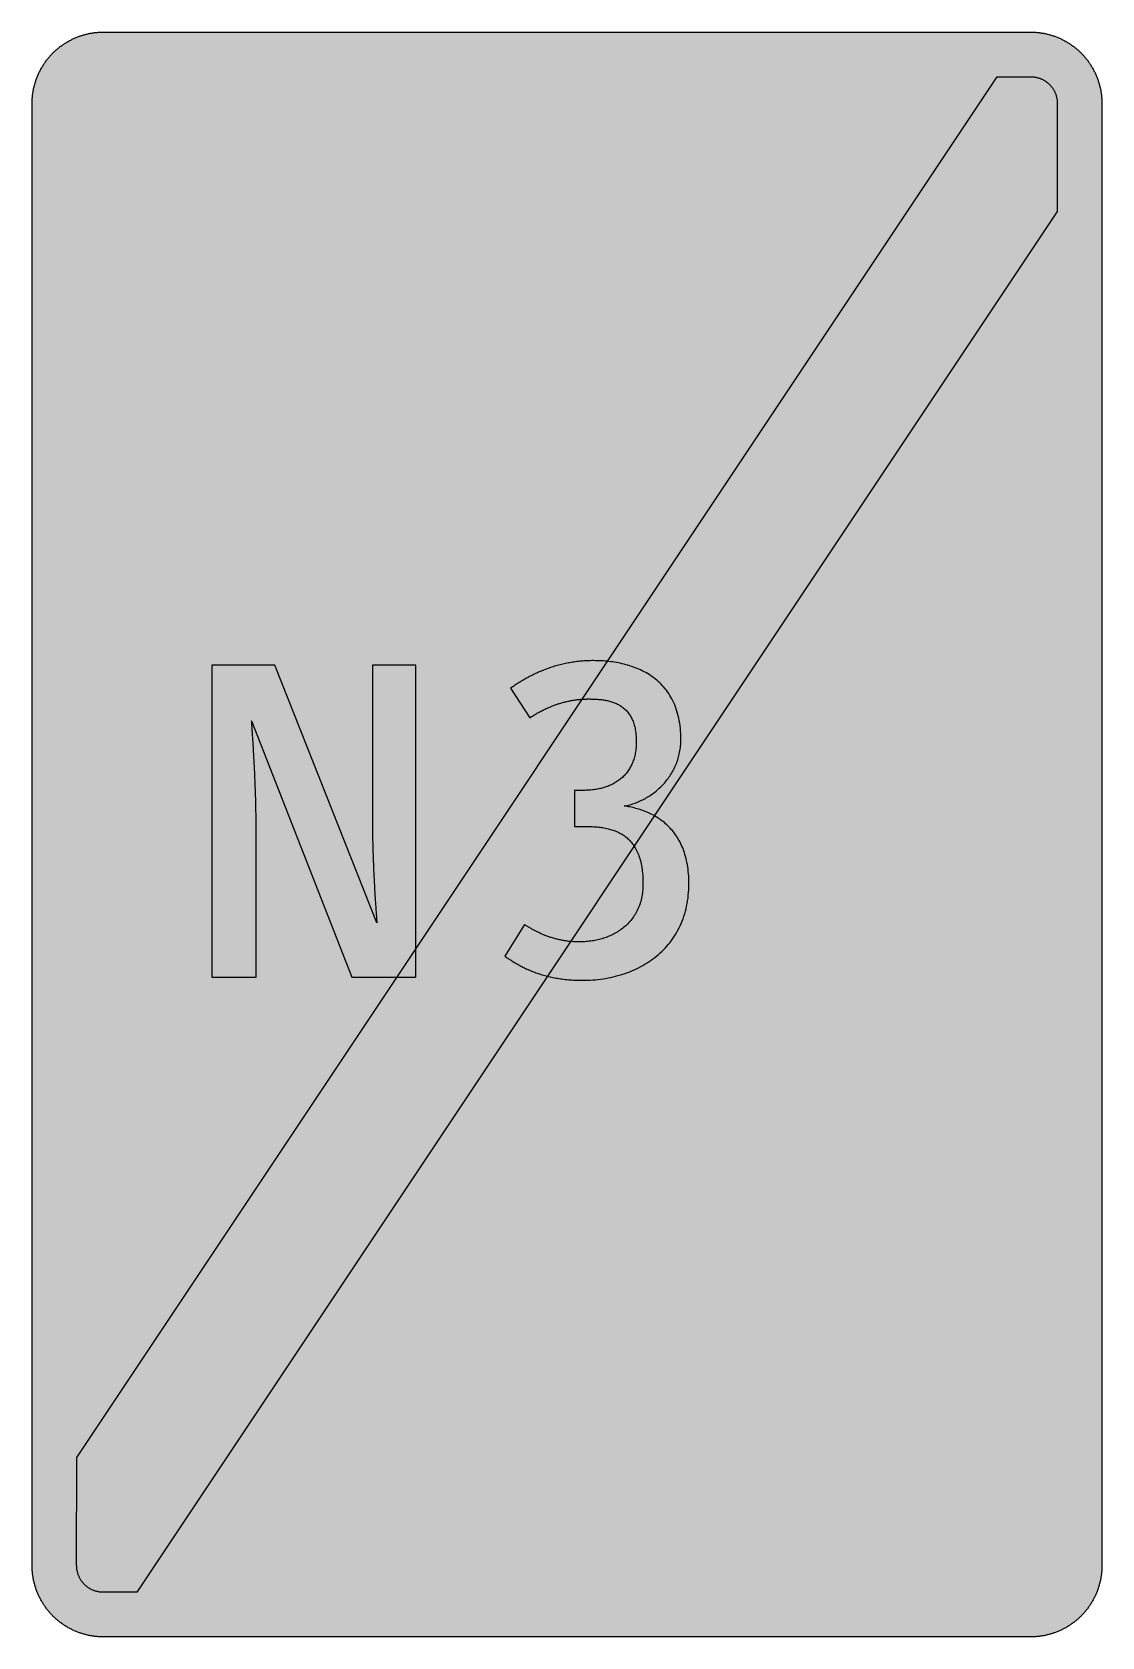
# Model space of a CAD drawing. Header units: millimetres. Extents: x 0 to 212, y 0 to 318.
import ezdxf

# ---------------------------------------------------------------- set-up
doc = ezdxf.new("R2010")
doc.units = ezdxf.units.MM

msp = doc.modelspace()

# ---------------------------------------------------------------- hatches: boundary and pattern name
for color, points in [(40, [(14.1633, 0.0536), (13.9878, 0.0533), (13.8125, 0.0559), (13.6373, 0.061), (13.462, 0.0686), (13.2893, 0.0787), (13.114, 0.0914), (12.9413, 0.1041), (12.7686, 0.1219), (12.5959, 0.1397), (12.4231, 0.16), (12.2504, 0.1829), (12.0777, 0.2057), (11.9075, 0.2337), (11.7373, 0.2616), (11.5672, 0.2921), (11.397, 0.3251), (11.2268, 0.3607), (11.0592, 0.3988), (10.8915, 0.4369), (10.7239, 0.4775), (10.5562, 0.5207), (10.3886, 0.5664), (10.2235, 0.6121), (10.0584, 0.6629), (9.8933, 0.7137), (9.7307, 0.7671), (9.5682, 0.8204), (9.4056, 0.8788), (9.2431, 0.9373), (9.083, 0.9982), (8.923, 1.0617), (8.763, 1.1252), (8.6055, 1.1938), (8.4455, 1.2624), (8.2906, 1.331), (8.1331, 1.4046), (7.9781, 1.4783), (7.8232, 1.5545), (7.6708, 1.6332), (7.5184, 1.7145), (7.366, 1.7958), (7.2161, 1.8796), (7.0663, 1.966), (6.919, 2.0523), (6.7716, 2.1438), (6.6243, 2.2352), (6.4795, 2.3266), (6.3348, 2.4232), (6.19, 2.5197), (6.0477, 2.6187), (5.908, 2.7178), (5.7683, 2.8194), (5.6286, 2.9235), (5.4915, 3.0302), (5.3543, 3.1369), (5.2197, 3.2461), (5.0851, 3.3579), (4.953, 3.4722), (4.8209, 3.5865), (4.6914, 3.7033), (4.5644, 3.8202), (4.4348, 3.9395), (4.3104, 4.0615), (4.1859, 4.1859), (4.0615, 4.3104), (3.9395, 4.4348), (3.8202, 4.5618), (3.7033, 4.6914), (3.5865, 4.8209), (3.4722, 4.953), (3.3579, 5.0851), (3.2487, 5.2197), (3.1369, 5.3543), (3.0302, 5.4915), (2.9235, 5.6286), (2.8194, 5.7683), (2.7178, 5.908), (2.6187, 6.0477), (2.5197, 6.19), (2.4232, 6.3348), (2.3266, 6.477), (2.2352, 6.6243), (2.1438, 6.7691), (2.0523, 6.9164), (1.966, 7.0663), (1.8796, 7.2161), (1.7958, 7.366), (1.7145, 7.5184), (1.6332, 7.6708), (1.5545, 7.8232), (1.4783, 7.9781), (1.4046, 8.1331), (1.331, 8.2906), (1.2598, 8.4455), (1.1913, 8.603), (1.1252, 8.763), (1.0592, 8.923), (0.9982, 9.083), (0.9373, 9.2431), (0.8763, 9.4056), (0.8204, 9.5682), (0.7645, 9.7307), (0.7112, 9.8933), (0.6604, 10.0584), (0.6121, 10.2235), (0.5639, 10.3911), (0.5207, 10.5562), (0.4775, 10.7239), (0.4343, 10.8915), (0.3962, 11.0592), (0.3607, 11.2268), (0.3251, 11.397), (0.2921, 11.5672), (0.2616, 11.7373), (0.2311, 11.9075), (0.2057, 12.0802), (0.1803, 12.2504), (0.1575, 12.4231), (0.1372, 12.5959), (0.1194, 12.7686), (0.1041, 12.9413), (0.0889, 13.1166), (0.0787, 13.2893), (0.0686, 13.4645), (0.061, 13.6373), (0.0559, 13.8125), (0.0508, 13.9878), (0.0508, 14.163), (0.0522, 303.4425), (0.0508, 303.6164), (0.0559, 303.7916), (0.061, 303.9669), (0.0686, 304.1396), (0.0787, 304.3149), (0.0889, 304.4876), (0.1041, 304.6628), (0.1194, 304.8356), (0.1372, 305.0083), (0.1575, 305.181), (0.1803, 305.3537), (0.2057, 305.5239), (0.2311, 305.6966), (0.2616, 305.8668), (0.2921, 306.037), (0.3251, 306.2072), (0.3607, 306.3748), (0.3962, 306.545), (0.4343, 306.7126), (0.4775, 306.8803), (0.5207, 307.0479), (0.5639, 307.213), (0.6121, 307.3781), (0.6604, 307.5432), (0.7112, 307.7083), (0.7645, 307.8734), (0.8204, 308.036), (0.8763, 308.1985), (0.9373, 308.3611), (0.9982, 308.5211), (1.0592, 308.6811), (1.1252, 308.8411), (1.1913, 308.9986), (1.2598, 309.1561), (1.331, 309.3136), (1.4046, 309.4685), (1.4783, 309.626), (1.5545, 309.7784), (1.6332, 309.9333), (1.7145, 310.0857), (1.7958, 310.2356), (1.8796, 310.388), (1.966, 310.5379), (2.0523, 310.6852), (2.1438, 310.8325), (2.2352, 310.9798), (2.3266, 311.1246), (2.4232, 311.2694), (2.5197, 311.4116), (2.6187, 311.5539), (2.7178, 311.6961), (2.8194, 311.8358), (2.9235, 311.9755), (3.0302, 312.1127), (3.1369, 312.2473), (3.2487, 312.3844), (3.3579, 312.5165), (3.4722, 312.6486), (3.5865, 312.7807), (3.7033, 312.9102), (3.8202, 313.0398), (3.9395, 313.1668), (4.0615, 313.2938), (4.1859, 313.4182), (4.3104, 313.5401), (4.4348, 313.6621), (4.5644, 313.784), (4.6914, 313.9008), (4.8209, 314.0177), (4.953, 314.132), (5.0851, 314.2437), (5.2197, 314.3555), (5.3543, 314.4647), (5.4915, 314.5739), (5.6286, 314.6781), (5.7683, 314.7822), (5.908, 314.8838), (6.0477, 314.9854), (6.19, 315.0845), (6.3348, 315.181), (6.4795, 315.275), (6.6243, 315.3689), (6.7716, 315.4604), (6.919, 315.5493), (7.0663, 315.6382), (7.2161, 315.7245), (7.366, 315.8084), (7.5184, 315.8896), (7.6708, 315.9709), (7.8232, 316.0471), (7.9781, 316.1233), (8.1331, 316.1995), (8.2906, 316.2706), (8.4455, 316.3418), (8.6055, 316.4103), (8.763, 316.4789), (8.923, 316.5424), (9.083, 316.6059), (9.2431, 316.6669), (9.4056, 316.7253), (9.5682, 316.7837), (9.7307, 316.8371), (9.8933, 316.8904), (10.0584, 316.9412), (10.2235, 316.992), (10.3886, 317.0377), (10.5562, 317.0834), (10.7239, 317.1266), (10.8915, 317.1673), (11.0592, 317.2079), (11.2268, 317.2435), (11.397, 317.279), (11.5672, 317.312), (11.7373, 317.3425), (11.9075, 317.3705), (12.0777, 317.3984), (12.2504, 317.4213), (12.4231, 317.4441), (12.5959, 317.4644), (12.7686, 317.4822), (12.9413, 317.5), (13.114, 317.5127), (13.2893, 317.5254), (13.462, 317.5356), (13.6373, 317.5432), (13.8125, 317.5483), (13.9878, 317.5508), (14.163, 317.5533), (197.6078, 317.5536), (197.7822, 317.5508), (197.9574, 317.5483), (198.1327, 317.5432), (198.3054, 317.5356), (198.4807, 317.5254), (198.6534, 317.5127), (198.8287, 317.5), (199.0014, 317.4822), (199.1741, 317.4644), (199.3468, 317.4441), (199.5195, 317.4213), (199.6897, 317.3984), (199.8624, 317.3705), (200.0326, 317.3425), (200.2028, 317.312), (200.373, 317.279), (200.5432, 317.2435), (200.7108, 317.2079), (200.8784, 317.1673), (201.0461, 317.1266), (201.2137, 317.0834), (201.3788, 317.0377), (201.5465, 316.992), (201.7116, 316.9412), (201.8767, 316.8904), (202.0392, 316.8371), (202.2018, 316.7837), (202.3643, 316.7253), (202.5269, 316.6669), (202.6869, 316.6059), (202.8469, 316.5424), (203.007, 316.4789), (203.167, 316.4103), (203.3245, 316.3418), (203.4794, 316.2706), (203.6369, 316.1995), (203.7918, 316.1233), (203.9468, 316.0471), (204.0992, 315.9709), (204.2516, 315.8896), (204.404, 315.8084), (204.5538, 315.7245), (204.7037, 315.6382), (204.8535, 315.5493), (205.0009, 315.4604), (205.1456, 315.3689), (205.293, 315.275), (205.4352, 315.181), (205.58, 315.0845), (205.7222, 314.9854), (205.8619, 314.8838), (206.0016, 314.7822), (206.1413, 314.6781), (206.2785, 314.5739), (206.4156, 314.4647), (206.5503, 314.3555), (206.6849, 314.2437), (206.817, 314.132), (206.949, 314.0177), (207.0786, 313.9008), (207.2081, 313.784), (207.3351, 313.6621), (207.4596, 313.5401), (207.584, 313.4182), (207.7085, 313.2938), (207.8304, 313.1668), (207.9498, 313.0398), (208.0666, 312.9102), (208.1835, 312.7807), (208.2978, 312.6486), (208.4121, 312.5165), (208.5238, 312.3844), (208.6331, 312.2473), (208.7397, 312.1127), (208.8464, 311.9755), (208.9506, 311.8358), (209.0522, 311.6961), (209.1512, 311.5539), (209.2503, 311.4116), (209.3468, 311.2694), (209.4433, 311.1246), (209.5348, 310.9798), (209.6262, 310.8325), (209.7176, 310.6852), (209.804, 310.5379), (209.8904, 310.388), (209.9742, 310.2356), (210.0555, 310.0857), (210.1367, 309.9333), (210.2155, 309.7784), (210.2917, 309.626), (210.3653, 309.4685), (210.439, 309.3136), (210.5076, 309.1561), (210.5762, 308.9986), (210.6447, 308.8411), (210.7082, 308.6811), (210.7717, 308.5211), (210.8327, 308.3611), (210.8911, 308.1985), (210.9495, 308.036), (211.0029, 307.8734), (211.0562, 307.7083), (211.107, 307.5432), (211.1578, 307.3781), (211.2035, 307.213), (211.2493, 307.0479), (211.2924, 306.8803), (211.3331, 306.7126), (211.3712, 306.545), (211.4093, 306.3748), (211.4448, 306.2072), (211.4779, 306.037), (211.5083, 305.8668), (211.5363, 305.6966), (211.5642, 305.5239), (211.5871, 305.3537), (211.6099, 305.181), (211.6303, 305.0083), (211.648, 304.8356), (211.6658, 304.6628), (211.6785, 304.4876), (211.6912, 304.3149), (211.7014, 304.1396), (211.709, 303.9669), (211.7141, 303.7916), (211.7166, 303.6164), (211.7166, 303.4411), (211.7189, 14.1647), (211.7166, 13.9878), (211.7141, 13.8125), (211.709, 13.6373), (211.7014, 13.4645), (211.6912, 13.2893), (211.6785, 13.1166), (211.6658, 12.9413), (211.648, 12.7686), (211.6303, 12.5959), (211.6099, 12.4231), (211.5871, 12.2504), (211.5642, 12.0802), (211.5363, 11.9075), (211.5083, 11.7373), (211.4779, 11.5672), (211.4448, 11.397), (211.4093, 11.2268), (211.3712, 11.0592), (211.3331, 10.8915), (211.2924, 10.7239), (211.2493, 10.5562), (211.2035, 10.3911), (211.1578, 10.2235), (211.107, 10.0584), (211.0562, 9.8933), (211.0029, 9.7307), (210.9495, 9.5682), (210.8911, 9.4056), (210.8327, 9.2431), (210.7717, 9.083), (210.7082, 8.923), (210.6447, 8.763), (210.5762, 8.603), (210.5076, 8.4455), (210.439, 8.2906), (210.3653, 8.1331), (210.2917, 7.9781), (210.2155, 7.8232), (210.1367, 7.6708), (210.0555, 7.5184), (209.9742, 7.366), (209.8904, 7.2161), (209.804, 7.0663), (209.7176, 6.9164), (209.6262, 6.7691), (209.5348, 6.6243), (209.4433, 6.477), (209.3468, 6.3348), (209.2503, 6.19), (209.1512, 6.0477), (209.0522, 5.908), (208.9506, 5.7683), (208.8464, 5.6286), (208.7397, 5.4915), (208.6331, 5.3543), (208.5238, 5.2197), (208.4121, 5.0851), (208.2978, 4.953), (208.1835, 4.8209), (208.0666, 4.6914), (207.9498, 4.5618), (207.8304, 4.4348), (207.7085, 4.3104), (207.584, 4.1859), (207.4596, 4.0615), (207.3351, 3.9395), (207.2081, 3.8202), (207.0786, 3.7033), (206.949, 3.5865), (206.817, 3.4722), (206.6849, 3.3579), (206.5503, 3.2461), (206.4156, 3.1369), (206.2785, 3.0302), (206.1413, 2.9235), (206.0016, 2.8194), (205.8619, 2.7178), (205.7222, 2.6187), (205.58, 2.5197), (205.4352, 2.4232), (205.293, 2.3266), (205.1456, 2.2352), (205.0009, 2.1438), (204.8535, 2.0523), (204.7037, 1.966), (204.5538, 1.8796), (204.404, 1.7958), (204.2516, 1.7145), (204.0992, 1.6332), (203.9468, 1.5545), (203.7918, 1.4783), (203.6369, 1.4046), (203.4794, 1.331), (203.3245, 1.2624), (203.167, 1.1938), (203.007, 1.1252), (202.8469, 1.0617), (202.6869, 0.9982), (202.5269, 0.9373), (202.3643, 0.8788), (202.2018, 0.8204), (202.0392, 0.7671), (201.8767, 0.7137), (201.7116, 0.6629), (201.5465, 0.6121), (201.3788, 0.5664), (201.2137, 0.5207), (201.0461, 0.4775), (200.8784, 0.4369), (200.7108, 0.3988), (200.5432, 0.3607), (200.373, 0.3251), (200.2028, 0.2921), (200.0326, 0.2616), (199.8624, 0.2337), (199.6897, 0.2057), (199.5195, 0.1829), (199.3468, 0.16), (199.1741, 0.1397), (199.0014, 0.1219), (198.8287, 0.1041), (198.6534, 0.0914), (198.4807, 0.0787), (198.3054, 0.0686), (198.1327, 0.061), (197.9574, 0.0559), (197.7822, 0.0533), (197.6069, 0.0533)]), (22, [(8.8717, 35.5406), (191.0002, 308.7342), (197.6078, 308.7342), (197.7441, 308.7319), (197.8787, 308.7268), (198.0133, 308.7167), (198.1479, 308.7065), (198.28, 308.6913), (198.4121, 308.671), (198.5442, 308.6506), (198.6737, 308.6252), (198.8007, 308.5973), (198.9303, 308.5668), (199.0547, 308.5313), (199.1792, 308.4957), (199.3036, 308.4551), (199.4256, 308.4119), (199.5475, 308.3662), (199.6669, 308.3179), (199.7837, 308.2646), (199.9005, 308.2112), (200.0148, 308.1528), (200.1291, 308.0944), (200.2409, 308.0309), (200.3501, 307.9674), (200.4593, 307.8988), (200.566, 307.8277), (200.6702, 307.7566), (200.7718, 307.6804), (200.8734, 307.6042), (200.9724, 307.5254), (201.0689, 307.4416), (201.1655, 307.3578), (201.2569, 307.2714), (201.3483, 307.1825), (201.4372, 307.0911), (201.5236, 306.9996), (201.6074, 306.9031), (201.6912, 306.8066), (201.77, 306.7075), (201.8462, 306.6059), (201.9224, 306.5043), (201.9935, 306.4002), (202.0646, 306.2935), (202.1332, 306.1843), (202.1967, 306.0751), (202.2602, 305.9633), (202.3186, 305.849), (202.377, 305.7347), (202.4304, 305.6179), (202.4812, 305.501), (202.532, 305.3817), (202.5777, 305.2597), (202.6209, 305.1378), (202.6615, 305.0134), (202.6971, 304.8889), (202.7326, 304.7644), (202.7631, 304.6349), (202.7911, 304.5079), (202.8165, 304.3784), (202.8368, 304.2463), (202.8546, 304.1142), (202.8698, 303.9821), (202.8825, 303.8475), (202.8901, 303.7129), (202.8952, 303.5783), (202.8977, 303.4411), (202.8994, 282.0649), (20.7726, 8.8731), (14.1633, 8.8731), (14.0259, 8.8748), (13.8887, 8.8798), (13.7541, 8.8875), (13.622, 8.9002), (13.4874, 8.9154), (13.3553, 8.9332), (13.2258, 8.9535), (13.0962, 8.9789), (12.9667, 9.0068), (12.8397, 9.0373), (12.7127, 9.0729), (12.5882, 9.1084), (12.4663, 9.1491), (12.3419, 9.1923), (12.2225, 9.238), (12.1031, 9.2888), (11.9837, 9.3396), (11.8694, 9.3929), (11.7526, 9.4513), (11.6408, 9.5098), (11.5291, 9.5733), (11.4198, 9.6368), (11.3106, 9.7053), (11.2039, 9.7765), (11.0998, 9.8476), (10.9957, 9.9238), (10.8966, 10), (10.7975, 10.0787), (10.6985, 10.1625), (10.6045, 10.2464), (10.5105, 10.3327), (10.4216, 10.4216), (10.3327, 10.5131), (10.2464, 10.6045), (10.16, 10.701), (10.0787, 10.7975), (10, 10.8966), (9.9212, 10.9982), (9.8476, 11.0998), (9.7739, 11.2039), (9.7053, 11.3106), (9.6368, 11.4198), (9.5707, 11.5291), (9.5098, 11.6408), (9.4488, 11.7551), (9.3929, 11.8694), (9.337, 11.9863), (9.2862, 12.1031), (9.238, 12.2225), (9.1923, 12.3444), (9.1491, 12.4663), (9.1084, 12.5908), (9.0703, 12.7152), (9.0373, 12.8397), (9.0068, 12.9692), (8.9789, 13.0962), (8.9535, 13.2258), (8.9306, 13.3579), (8.9129, 13.4899), (8.8976, 13.622), (8.8849, 13.7566), (8.8773, 13.8913), (8.8722, 14.0259), (8.8697, 14.163)]), (59, [(75.9435, 130.5814), (75.9435, 192.3175), (67.3887, 192.3175), (67.3887, 162.0668), (67.3887, 161.5694), (67.3887, 161.0741), (67.3938, 160.5813), (67.3964, 160.0886), (67.4014, 159.5984), (67.4091, 159.1081), (67.4167, 158.6205), (67.4243, 158.1353), (67.4345, 157.6527), (67.4446, 157.1727), (67.4573, 156.6977), (67.47, 156.2227), (67.4827, 155.7528), (67.4954, 155.2854), (67.5107, 154.8206), (67.5259, 154.3634), (67.5411, 153.9062), (67.5564, 153.4566), (67.5742, 153.0096), (67.5919, 152.5702), (67.6097, 152.1333), (67.6275, 151.7015), (67.6478, 151.2773), (67.6656, 150.8557), (67.6859, 150.4442), (67.7062, 150.0353), (67.7266, 149.6339), (67.7469, 149.2402), (67.7672, 148.8542), (67.7875, 148.4732), (67.8078, 148.0998), (67.8282, 147.734), (67.8485, 147.3759), (67.8688, 147.0254), (67.8891, 146.685), (67.9094, 146.3523), (67.9298, 146.0271), (67.9501, 145.7122), (67.9704, 145.4048), (67.9907, 145.1077), (68.0085, 144.8181), (68.0288, 144.5412), (68.0466, 144.272), (68.0644, 144.0155), (68.0822, 143.7665), (68.0999, 143.5303), (68.1152, 143.3043), (68.1304, 143.0909), (68.1457, 142.8852), (68.1609, 142.6947), (68.1761, 142.5143), (68.1888, 142.3467), (68.199, 142.1892), (68.2117, 142.0444), (68.2219, 141.9149), (68.232, 141.7955), (68.2396, 141.6914), (68.2473, 141.5999), (68.2549, 141.5212), (68.26, 141.4551), (68.2625, 141.4069), (68.2676, 141.3688), (68.2676, 141.3485), (68.2701, 141.3408), (48.0741, 192.3175), (35.6387, 192.3175), (35.6387, 130.5814), (44.3699, 130.5814), (44.3699, 160.8321), (44.3687, 161.2468), (44.3662, 161.6659), (44.3636, 162.0876), (44.3586, 162.5143), (44.3535, 162.9435), (44.3459, 163.3728), (44.3382, 163.8071), (44.3306, 164.2415), (44.3205, 164.6784), (44.3103, 165.1152), (44.3001, 165.5547), (44.2874, 165.9941), (44.2747, 166.4335), (44.2595, 166.8729), (44.2468, 167.3098), (44.2316, 167.7492), (44.2138, 168.1861), (44.1985, 168.6204), (44.1808, 169.0522), (44.163, 169.484), (44.1452, 169.9133), (44.1274, 170.34), (44.1096, 170.7617), (44.0893, 171.1808), (44.069, 171.5948), (44.0512, 172.0063), (44.0309, 172.4127), (44.0106, 172.8165), (43.9903, 173.2128), (43.9699, 173.6039), (43.9471, 173.99), (43.9268, 174.3685), (43.9064, 174.7418), (43.8861, 175.1076), (43.8658, 175.4657), (43.8455, 175.8188), (43.8252, 176.1617), (43.8048, 176.497), (43.7845, 176.8246), (43.7667, 177.1421), (43.7464, 177.452), (43.7286, 177.7517), (43.7083, 178.0438), (43.6905, 178.3232), (43.6728, 178.5925), (43.6575, 178.8516), (43.6397, 179.0979), (43.6245, 179.3342), (43.6093, 179.5602), (43.594, 179.771), (43.5813, 179.9717), (43.5686, 180.1597), (43.5559, 180.3324), (43.5458, 180.4949), (43.5331, 180.6423), (43.5254, 180.7743), (43.5153, 180.8937), (43.5077, 180.9979), (43.5026, 181.0868), (43.4975, 181.1579), (43.4924, 181.2163), (43.4899, 181.2595), (43.4873, 181.2823), (43.4873, 181.2925), (63.3317, 130.5814)]), (59, [(130.0067, 149.1022), (129.9997, 149.6035), (129.987, 150.0962), (129.9616, 150.5788), (129.9286, 151.0513), (129.8854, 151.5135), (129.8321, 151.9657), (129.7711, 152.4076), (129.7026, 152.8394), (129.6238, 153.2611), (129.5375, 153.6725), (129.4409, 154.0764), (129.3393, 154.4701), (129.2276, 154.8536), (129.1107, 155.2296), (128.9837, 155.5953), (128.8517, 155.9509), (128.7094, 156.2989), (128.5621, 156.6367), (128.4072, 156.9669), (128.2471, 157.2895), (128.0795, 157.6019), (127.9068, 157.9067), (127.7264, 158.2039), (127.541, 158.4909), (127.348, 158.7703), (127.1524, 159.0421), (126.9492, 159.3063), (126.7409, 159.5628), (126.5276, 159.8117), (126.3091, 160.053), (126.0881, 160.2842), (125.8595, 160.5102), (125.6284, 160.7287), (125.3922, 160.942), (125.1534, 161.1452), (124.9096, 161.3433), (124.6607, 161.5338), (124.4117, 161.7167), (124.1577, 161.8945), (123.8987, 162.0647), (123.6396, 162.2273), (123.3754, 162.3847), (123.1087, 162.5371), (122.8395, 162.6819), (122.5702, 162.8216), (122.2959, 162.9537), (122.0216, 163.0807), (121.7447, 163.2026), (121.4679, 163.3195), (121.1885, 163.4287), (120.9065, 163.5328), (120.6246, 163.6319), (120.3427, 163.7259), (120.0582, 163.8148), (119.7737, 163.9011), (119.4892, 163.9799), (119.2047, 164.0535), (118.9177, 164.1221), (118.6332, 164.1881), (118.3488, 164.2491), (118.0643, 164.305), (117.7823, 164.3558), (117.4979, 164.404), (117.2185, 164.4472), (117.4852, 164.5006), (117.7544, 164.5564), (118.0211, 164.6225), (118.2878, 164.6911), (118.5545, 164.7673), (118.8187, 164.8485), (119.0828, 164.9349), (119.3444, 165.0263), (119.6061, 165.1229), (119.8651, 165.227), (120.1242, 165.3337), (120.3808, 165.448), (120.6348, 165.5674), (120.8862, 165.6918), (121.1377, 165.8188), (121.3866, 165.9534), (121.633, 166.0931), (121.8768, 166.2379), (122.1156, 166.3878), (122.3543, 166.5427), (122.5906, 166.7027), (122.8242, 166.8653), (123.0528, 167.0355), (123.2814, 167.2082), (123.505, 167.3885), (123.7234, 167.5714), (123.9418, 167.7594), (124.1527, 167.9524), (124.3635, 168.1505), (124.5692, 168.3512), (124.7699, 168.5569), (124.968, 168.7678), (125.161, 168.9837), (125.349, 169.2021), (125.5344, 169.4256), (125.7148, 169.6542), (125.89, 169.8879), (126.0602, 170.1241), (126.2253, 170.3629), (126.3853, 170.6093), (126.5403, 170.8582), (126.6901, 171.1096), (126.8349, 171.3662), (126.9746, 171.6278), (127.1092, 171.892), (127.2362, 172.1587), (127.3581, 172.4304), (127.475, 172.7073), (127.5842, 172.9867), (127.6883, 173.2686), (127.7849, 173.5557), (127.8763, 173.8452), (127.9601, 174.1399), (128.0363, 174.437), (128.1074, 174.7368), (128.1709, 175.0416), (128.2294, 175.3489), (128.2776, 175.6588), (128.3208, 175.9712), (128.3564, 176.2887), (128.3818, 176.6087), (128.4021, 176.9313), (128.4148, 177.259), (128.4173, 177.5866), (128.4122, 178.1607), (128.3919, 178.7195), (128.3564, 179.2656), (128.3106, 179.799), (128.2522, 180.3171), (128.1811, 180.8251), (128.0973, 181.3204), (128.0008, 181.803), (127.8941, 182.2729), (127.7747, 182.7327), (127.6452, 183.1797), (127.5029, 183.6141), (127.3505, 184.0357), (127.188, 184.4472), (127.0152, 184.8485), (126.8324, 185.2371), (126.6419, 185.613), (126.4387, 185.9788), (126.2278, 186.3344), (126.0069, 186.6798), (125.7783, 187.0126), (125.542, 187.3377), (125.2957, 187.6501), (125.0417, 187.9524), (124.78, 188.247), (124.5108, 188.529), (124.2339, 188.8007), (123.952, 189.0649), (123.6599, 189.3189), (123.3627, 189.5627), (123.0605, 189.7964), (122.7506, 190.0225), (122.4356, 190.2409), (122.1156, 190.4467), (121.7905, 190.6473), (121.4603, 190.8378), (121.1224, 191.0182), (120.7821, 191.1934), (120.4392, 191.3585), (120.0887, 191.5135), (119.7356, 191.6633), (119.38, 191.8056), (119.0219, 191.9376), (118.6586, 192.0646), (118.2929, 192.184), (117.9246, 192.2932), (117.5537, 192.3974), (117.1804, 192.4964), (116.807, 192.5853), (116.4311, 192.6692), (116.0526, 192.7454), (115.6741, 192.8165), (115.2957, 192.88), (114.9147, 192.9359), (114.5337, 192.9892), (114.1527, 193.0349), (113.7717, 193.073), (113.3932, 193.1086), (113.0122, 193.1365), (112.6338, 193.1594), (112.2553, 193.1772), (111.8794, 193.1873), (111.506, 193.1949), (111.1326, 193.1975), (110.8278, 193.1975), (110.523, 193.1924), (110.2208, 193.1822), (109.921, 193.1721), (109.6213, 193.1568), (109.3241, 193.1391), (109.0295, 193.1187), (108.7349, 193.0933), (108.4402, 193.0654), (108.1507, 193.0349), (107.8611, 193.0019), (107.5715, 192.9663), (107.2871, 192.9257), (107, 192.8825), (106.7181, 192.8393), (106.4362, 192.7911), (106.1542, 192.7403), (105.8774, 192.6844), (105.598, 192.6285), (105.3236, 192.5701), (105.0493, 192.5066), (104.7775, 192.4431), (104.5058, 192.3745), (104.2365, 192.3059), (103.9673, 192.2323), (103.7006, 192.1586), (103.4364, 192.0799), (103.1748, 191.9986), (102.9132, 191.9173), (102.6516, 191.831), (102.3925, 191.7446), (102.1359, 191.6557), (101.8794, 191.5617), (101.6254, 191.4677), (101.3739, 191.3712), (101.1225, 191.2722), (100.8736, 191.1706), (100.6272, 191.069), (100.3808, 190.9623), (100.1344, 190.8556), (99.8931, 190.7464), (99.6493, 190.6346), (99.4105, 190.5203), (99.1718, 190.406), (98.9355, 190.2866), (98.6993, 190.1673), (98.4656, 190.0479), (98.2345, 189.9234), (98.0034, 189.799), (97.7722, 189.672), (97.5462, 189.545), (97.3201, 189.4129), (97.094, 189.2808), (96.8731, 189.1487), (96.6521, 189.0141), (96.4311, 188.8769), (96.2127, 188.7372), (95.9968, 188.5975), (95.7809, 188.4578), (95.5675, 188.3156), (95.3541, 188.1708), (95.1433, 188.026), (94.935, 187.8787), (94.7268, 187.7289), (98.5213, 181.9106), (98.6968, 182.024), (98.8771, 182.1383), (99.0549, 182.2475), (99.2327, 182.3568), (99.4131, 182.466), (99.5909, 182.5701), (99.7712, 182.6743), (99.949, 182.7784), (100.1293, 182.8775), (100.3097, 182.9765), (100.49, 183.073), (100.6704, 183.167), (100.8507, 183.261), (101.031, 183.3524), (101.2114, 183.4413), (101.3917, 183.5302), (101.5721, 183.6166), (101.7549, 183.7004), (101.9353, 183.7817), (102.1156, 183.863), (102.2985, 183.9417), (102.4788, 184.0179), (102.6617, 184.0941), (102.8421, 184.1678), (103.0249, 184.2389), (103.2053, 184.3075), (103.3882, 184.3761), (103.5685, 184.4421), (103.7514, 184.5056), (103.9317, 184.5691), (104.1146, 184.6275), (104.2975, 184.6885), (104.4778, 184.7444), (104.6607, 184.8002), (104.8436, 184.8536), (105.0239, 184.9044), (105.2068, 184.9552), (105.3871, 185.0009), (105.57, 185.0492), (105.7504, 185.0923), (105.9332, 185.1355), (106.1136, 185.1762), (106.2965, 185.2143), (106.4768, 185.2524), (106.6597, 185.2879), (106.84, 185.3209), (107.0204, 185.3514), (107.2007, 185.3819), (107.3836, 185.4098), (107.5639, 185.4352), (107.7443, 185.4606), (107.9246, 185.4835), (108.1049, 185.5038), (108.2853, 185.5241), (108.4631, 185.5394), (108.6434, 185.5546), (108.8238, 185.5699), (109.0016, 185.58), (109.1819, 185.5902), (109.3597, 185.5978), (109.54, 185.6054), (109.7178, 185.6105), (109.8956, 185.613), (110.0734, 185.613), (110.2487, 185.613), (110.4265, 185.613), (110.6068, 185.6105), (110.7897, 185.608), (110.9777, 185.6029), (111.1656, 185.5978), (111.3536, 185.5902), (111.5466, 185.5826), (111.7397, 185.5724), (111.9353, 185.5597), (112.1308, 185.5445), (112.329, 185.5267), (112.5271, 185.5089), (112.7252, 185.486), (112.9259, 185.4606), (113.124, 185.4327), (113.3246, 185.3997), (113.5253, 185.3641), (113.7234, 185.326), (113.9241, 185.2828), (114.1222, 185.2371), (114.3203, 185.1863), (114.5184, 185.133), (114.714, 185.0746), (114.9096, 185.0111), (115.1026, 184.9425), (115.2957, 184.8688), (115.4862, 184.7901), (115.6741, 184.7063), (115.8596, 184.6174), (116.045, 184.5234), (116.2253, 184.4218), (116.4031, 184.3176), (116.5784, 184.2033), (116.7511, 184.0865), (116.9213, 183.9595), (117.0864, 183.8274), (117.2489, 183.6903), (117.4064, 183.5429), (117.5614, 183.3905), (117.7112, 183.2305), (117.8585, 183.0629), (117.9982, 182.8876), (118.1354, 182.7047), (118.2675, 182.5142), (118.3945, 182.3161), (118.5164, 182.1078), (118.6307, 181.8919), (118.7425, 181.6684), (118.8466, 181.4347), (118.9457, 181.1934), (119.0371, 180.942), (119.1235, 180.6804), (119.2022, 180.4111), (119.2759, 180.1292), (119.3419, 179.8396), (119.4003, 179.5399), (119.4511, 179.23), (119.4968, 178.91), (119.5324, 178.5798), (119.5603, 178.2369), (119.5807, 177.8838), (119.5934, 177.5206), (119.5984, 177.1472), (119.5959, 176.8526), (119.5857, 176.5605), (119.5705, 176.2735), (119.5476, 175.9915), (119.5197, 175.7147), (119.4867, 175.4429), (119.446, 175.1736), (119.4003, 174.9095), (119.3495, 174.6504), (119.2911, 174.3964), (119.2276, 174.1475), (119.159, 173.9011), (119.0854, 173.6598), (119.0041, 173.4236), (118.9203, 173.1924), (118.8288, 172.9664), (118.7323, 172.7429), (118.6307, 172.5244), (118.524, 172.3111), (118.4097, 172.1028), (118.2929, 171.8996), (118.171, 171.6989), (118.044, 171.5059), (117.9093, 171.3154), (117.7722, 171.13), (117.6299, 170.9471), (117.4826, 170.7718), (117.3302, 170.5991), (117.1753, 170.4315), (117.0127, 170.2689), (116.8476, 170.1114), (116.6774, 169.959), (116.5022, 169.8092), (116.3218, 169.6669), (116.139, 169.5272), (115.951, 169.3926), (115.7605, 169.2631), (115.5624, 169.1386), (115.3643, 169.0167), (115.1585, 168.8998), (114.9502, 168.7906), (114.7369, 168.6839), (114.521, 168.5823), (114.3025, 168.4833), (114.079, 168.3918), (113.8504, 168.3029), (113.6193, 168.2217), (113.3856, 168.1429), (113.1468, 168.0693), (112.9055, 168.0007), (112.6592, 167.9372), (112.4128, 167.8762), (112.1613, 167.8229), (111.9048, 167.7721), (111.6482, 167.7264), (111.3866, 167.6857), (111.1225, 167.6502), (110.8532, 167.6197), (110.584, 167.5943), (110.3122, 167.5714), (110.0353, 167.5562), (109.7559, 167.5435), (109.4765, 167.5359), (109.1921, 167.5333), (107.3408, 167.5349), (107.3408, 160.3911), (109.722, 160.3911), (110.0023, 160.3883), (110.2817, 160.3832), (110.5586, 160.3781), (110.8354, 160.368), (111.1098, 160.3527), (111.3841, 160.3375), (111.6533, 160.3146), (111.9251, 160.2918), (112.1918, 160.2638), (112.456, 160.2334), (112.7201, 160.1978), (112.9817, 160.1572), (113.2408, 160.1114), (113.4974, 160.0632), (113.7488, 160.0098), (114.0003, 159.954), (114.2492, 159.8905), (114.4956, 159.8219), (114.7369, 159.7508), (114.9756, 159.672), (115.2119, 159.5882), (115.4455, 159.4993), (115.6741, 159.4053), (115.9002, 159.3063), (116.1237, 159.1996), (116.3422, 159.0878), (116.5555, 158.971), (116.7663, 158.8465), (116.9746, 158.7144), (117.1778, 158.5773), (117.3759, 158.435), (117.569, 158.2852), (117.7595, 158.1277), (117.9449, 157.9626), (118.1278, 157.7899), (118.303, 157.6121), (118.4732, 157.4241), (118.6409, 157.2311), (118.8034, 157.0304), (118.9584, 156.8196), (119.1108, 156.6012), (119.2555, 156.3776), (119.3952, 156.144), (119.5324, 155.9001), (119.6619, 155.6512), (119.7839, 155.3921), (119.9032, 155.1229), (120.015, 154.846), (120.1217, 154.559), (120.2207, 154.2644), (120.3147, 153.9596), (120.4011, 153.6471), (120.4824, 153.3246), (120.556, 152.9918), (120.6246, 152.6489), (120.6856, 152.2959), (120.7414, 151.9326), (120.7872, 151.5593), (120.8278, 151.1757), (120.8608, 150.782), (120.8888, 150.3782), (120.9065, 149.9641), (120.9167, 149.5374), (120.9218, 149.1005), (120.9167, 148.717), (120.9015, 148.3385), (120.8786, 147.9677), (120.8456, 147.6045), (120.8049, 147.2489), (120.7541, 146.9009), (120.6932, 146.558), (120.6246, 146.2253), (120.5484, 145.8976), (120.4646, 145.5776), (120.3731, 145.2626), (120.2715, 144.9553), (120.1623, 144.6555), (120.048, 144.3634), (119.9236, 144.0764), (119.794, 143.797), (119.6569, 143.5252), (119.5121, 143.2585), (119.3622, 142.9995), (119.2047, 142.748), (119.0396, 142.5016), (118.8695, 142.2629), (118.6942, 142.0292), (118.5113, 141.8031), (118.3234, 141.5821), (118.1303, 141.3688), (117.9322, 141.1605), (117.729, 140.9598), (117.5207, 140.7643), (117.3074, 140.5738), (117.0864, 140.3909), (116.8654, 140.2156), (116.6368, 140.0454), (116.4057, 139.8803), (116.1694, 139.7229), (115.9307, 139.5679), (115.6868, 139.4231), (115.4405, 139.2809), (115.189, 139.1463), (114.935, 139.0167), (114.6785, 138.8948), (114.4194, 138.7754), (114.1578, 138.6637), (113.8911, 138.557), (113.6244, 138.4554), (113.3551, 138.3614), (113.0833, 138.2725), (112.8116, 138.1862), (112.5347, 138.1074), (112.2578, 138.0338), (111.981, 137.9652), (111.7016, 137.9042), (111.4196, 137.8458), (111.1377, 137.7925), (110.8558, 137.7467), (110.5738, 137.7036), (110.2893, 137.668), (110.0074, 137.635), (109.7229, 137.607), (109.4384, 137.5867), (109.1565, 137.5689), (108.8746, 137.5562), (108.5901, 137.5486), (108.3107, 137.5486), (108.0745, 137.5486), (107.8408, 137.5537), (107.6096, 137.5613), (107.381, 137.5715), (107.155, 137.5842), (106.9289, 137.602), (106.7054, 137.6197), (106.4844, 137.6401), (106.2634, 137.6655), (106.045, 137.6909), (105.8291, 137.7213), (105.6157, 137.7518), (105.4024, 137.7848), (105.1941, 137.8204), (104.9858, 137.8585), (104.7801, 137.8991), (104.5743, 137.9398), (104.3737, 137.9855), (104.173, 138.0312), (103.9749, 138.0795), (103.7793, 138.1277), (103.5837, 138.1785), (103.3932, 138.2319), (103.2027, 138.2878), (103.0148, 138.3436), (102.8294, 138.3995), (102.6465, 138.4579), (102.4661, 138.5189), (102.2858, 138.5799), (102.108, 138.6434), (101.9327, 138.7069), (101.76, 138.7704), (101.5898, 138.8364), (101.4222, 138.9024), (101.2571, 138.971), (101.092, 139.0396), (100.932, 139.1082), (100.772, 139.1768), (100.6145, 139.2479), (100.4595, 139.3165), (100.3071, 139.3876), (100.1573, 139.4587), (100.01, 139.5324), (99.8652, 139.6035), (99.7204, 139.6746), (99.5807, 139.7483), (99.441, 139.8194), (99.3064, 139.8905), (99.1718, 139.9642), (99.0397, 140.0353), (98.9127, 140.1064), (98.7857, 140.1775), (98.6612, 140.2486), (98.5393, 140.3198), (98.4199, 140.3909), (98.3031, 140.4595), (98.1888, 140.528), (98.077, 140.5966), (97.9703, 140.6627), (97.8637, 140.7312), (97.7595, 140.7973), (97.6579, 140.8608), (97.5589, 140.9243), (97.4623, 140.9878), (93.5824, 134.7265), (93.726, 134.6251), (93.8759, 134.526), (94.0257, 134.4244), (94.1781, 134.3228), (94.3305, 134.2212), (94.488, 134.1196), (94.648, 134.0155), (94.808, 133.9139), (94.9731, 133.8097), (95.1382, 133.7056), (95.3084, 133.604), (95.4786, 133.4999), (95.6513, 133.3957), (95.8291, 133.2941), (96.0069, 133.19), (96.1898, 133.0884), (96.3752, 132.9868), (96.5606, 132.8852), (96.7511, 132.7836), (96.9442, 132.682), (97.1398, 132.5829), (97.3404, 132.4839), (97.5411, 132.3848), (97.7468, 132.2883), (97.9551, 132.1918), (98.1659, 132.0952), (98.3793, 132.0013), (98.5977, 131.9098), (98.8187, 131.8184), (99.0422, 131.7269), (99.2708, 131.638), (99.502, 131.5491), (99.7356, 131.4653), (99.9744, 131.379), (100.2157, 131.2977), (100.4595, 131.2164), (100.7085, 131.1377), (100.9599, 131.0589), (101.2165, 130.9853), (101.4755, 130.9116), (101.7372, 130.8405), (102.0039, 130.7719), (102.2756, 130.7059), (102.55, 130.6398), (102.8294, 130.5789), (103.1113, 130.5204), (103.3983, 130.4646), (103.6879, 130.4087), (103.9851, 130.3579), (104.2822, 130.3096), (104.587, 130.2639), (104.8944, 130.2207), (105.2043, 130.1801), (105.5218, 130.1445), (105.8418, 130.1115), (106.1669, 130.081), (106.4946, 130.0531), (106.8299, 130.0302), (107.1677, 130.0099), (107.5106, 129.9921), (107.856, 129.9794), (108.2091, 129.9693), (108.5647, 129.9642), (108.9279, 129.9616), (109.4461, 129.9667), (109.9642, 129.982), (110.4824, 130.0048), (110.9955, 130.0378), (111.506, 130.081), (112.014, 130.1318), (112.5195, 130.1928), (113.0224, 130.2639), (113.5228, 130.3452), (114.0181, 130.4341), (114.5108, 130.5331), (114.9985, 130.6398), (115.4836, 130.7592), (115.9637, 130.8862), (116.4387, 131.0208), (116.9086, 131.1681), (117.3734, 131.3231), (117.8357, 131.4856), (118.2903, 131.6609), (118.7399, 131.8438), (119.1844, 132.0368), (119.6213, 132.2375), (120.0531, 132.4483), (120.4798, 132.6693), (120.8989, 132.9004), (121.3104, 133.1392), (121.7168, 133.3881), (122.1156, 133.6446), (122.5067, 133.9113), (122.8903, 134.1882), (123.2662, 134.4752), (123.6345, 134.7699), (123.9926, 135.0747), (124.3457, 135.3871), (124.6861, 135.7097), (125.0213, 136.0424), (125.3465, 136.3853), (125.6614, 136.7358), (125.9688, 137.094), (126.2659, 137.4648), (126.553, 137.8433), (126.8298, 138.2319), (127.0991, 138.6281), (127.3556, 139.0345), (127.602, 139.4511), (127.8357, 139.8753), (128.0617, 140.3096), (128.2751, 140.7516), (128.4757, 141.2062), (128.6662, 141.6685), (128.8466, 142.1384), (129.0117, 142.6185), (129.1666, 143.1087), (129.3089, 143.6065), (129.4384, 144.1145), (129.5552, 144.6327), (129.6594, 145.1585), (129.7508, 145.6944), (129.827, 146.238), (129.8905, 146.7942), (129.9413, 147.3556), (129.9769, 147.9296), (129.9972, 148.5113), (130.0048, 149.1005)])]:
    msp.add_hatch(color=color).paths.add_polyline_path(points)
h = msp.add_hatch(color=59)
h.paths.add_polyline_path([(14.1633, 3.5814), (13.8887, 3.5839), (13.6169, 3.5941), (13.3477, 3.6119), (13.081, 3.6347), (12.8143, 3.6652), (12.5501, 3.7008), (12.2885, 3.7465), (12.0294, 3.7948), (11.7729, 3.8506), (11.5164, 3.9141), (11.2649, 3.9827), (11.016, 4.0564), (10.7671, 4.1351), (10.5232, 4.2215), (10.2819, 4.3129), (10.0432, 4.412), (9.8069, 4.5161), (9.5733, 4.6228), (9.3447, 4.7371), (9.1186, 4.8565), (8.8951, 4.9809), (8.6741, 5.113), (8.4582, 5.2476), (8.2448, 5.3873), (8.0366, 5.5321), (7.8308, 5.682), (7.6276, 5.8369), (7.4295, 5.9969), (7.2365, 6.1595), (7.046, 6.3297), (6.8605, 6.5024), (6.6777, 6.6802), (6.5024, 6.8605), (6.3271, 7.046), (6.1595, 7.2365), (5.9969, 7.432), (5.8369, 7.6302), (5.682, 7.8308), (5.5321, 8.0366), (5.3873, 8.2448), (5.2451, 8.4582), (5.1105, 8.6741), (4.9809, 8.8951), (4.8565, 9.1186), (4.7371, 9.3447), (4.6228, 9.5758), (4.5136, 9.8069), (4.4094, 10.0432), (4.3129, 10.2819), (4.2215, 10.5232), (4.1351, 10.7696), (4.0538, 11.016), (3.9802, 11.2649), (3.9116, 11.5189), (3.8506, 11.7729), (3.7948, 12.0294), (3.744, 12.2911), (3.7008, 12.5527), (3.6627, 12.8143), (3.6322, 13.081), (3.6093, 13.3502), (3.5916, 13.6195), (3.5814, 13.8913), (3.5789, 14.163), (3.58, 303.4425), (3.5814, 303.7154), (3.5916, 303.9847), (3.6093, 304.2564), (3.6322, 304.5231), (3.6627, 304.7898), (3.7008, 305.054), (3.744, 305.3156), (3.7948, 305.5747), (3.8506, 305.8312), (3.9116, 306.0852), (3.9802, 306.3392), (4.0538, 306.5882), (4.1351, 306.8345), (4.2215, 307.0809), (4.3129, 307.3222), (4.4094, 307.561), (4.5136, 307.7972), (4.6228, 308.0283), (4.7371, 308.2595), (4.8565, 308.4855), (4.9809, 308.7091), (5.1105, 308.9275), (5.2451, 309.1459), (5.3873, 309.3593), (5.5321, 309.5676), (5.682, 309.7733), (5.8369, 309.974), (5.9969, 310.1721), (6.1595, 310.3677), (6.3271, 310.5556), (6.5024, 310.7436), (6.6777, 310.9239), (6.8605, 311.1017), (7.046, 311.2745), (7.2365, 311.4446), (7.4295, 311.6072), (7.6276, 311.7672), (7.8308, 311.9222), (8.0366, 312.072), (8.2448, 312.2168), (8.4582, 312.3565), (8.6741, 312.4911), (8.8951, 312.6232), (9.1186, 312.7477), (9.3447, 312.867), (9.5733, 312.9813), (9.8069, 313.0906), (10.0432, 313.1922), (10.2819, 313.2912), (10.5232, 313.3827), (10.7671, 313.469), (11.016, 313.5478), (11.2649, 313.624), (11.5164, 313.6925), (11.7729, 313.7535), (12.0294, 313.8094), (12.2885, 313.8602), (12.5501, 313.9034), (12.8143, 313.9389), (13.081, 313.9694), (13.3477, 313.9948), (13.6169, 314.01), (13.8887, 314.0202), (14.163, 314.0253), (197.6078, 314.0258), (197.8787, 314.0202), (198.1505, 314.01), (198.4197, 313.9948), (198.689, 313.9694), (198.9557, 313.9389), (199.2173, 313.9034), (199.4789, 313.8602), (199.7405, 313.8094), (199.9971, 313.7535), (200.2511, 313.6925), (200.5051, 313.624), (200.754, 313.5478), (201.0004, 313.469), (201.2467, 313.3827), (201.488, 313.2912), (201.7268, 313.1922), (201.963, 313.0906), (202.1942, 312.9813), (202.4253, 312.867), (202.6514, 312.7477), (202.8749, 312.6232), (203.0959, 312.4911), (203.3118, 312.3565), (203.5251, 312.2168), (203.7334, 312.072), (203.9391, 311.9222), (204.1398, 311.7672), (204.3379, 311.6072), (204.5335, 311.4446), (204.724, 311.2745), (204.9094, 311.1017), (205.0898, 310.9239), (205.2676, 310.7436), (205.4403, 310.5556), (205.6105, 310.3677), (205.773, 310.1721), (205.933, 309.974), (206.088, 309.7733), (206.2378, 309.5676), (206.3826, 309.3593), (206.5223, 309.1459), (206.6569, 308.9275), (206.789, 308.7091), (206.9135, 308.4855), (207.0329, 308.2595), (207.1472, 308.0283), (207.2538, 307.7972), (207.358, 307.561), (207.457, 307.3222), (207.5485, 307.0809), (207.6348, 306.8345), (207.7136, 306.5882), (207.7872, 306.3392), (207.8558, 306.0852), (207.9193, 305.8312), (207.9752, 305.5747), (208.0235, 305.3156), (208.0692, 305.054), (208.1047, 304.7898), (208.1352, 304.5231), (208.1581, 304.2564), (208.1759, 303.9847), (208.186, 303.7154), (208.1911, 303.4411), (208.1911, 14.1647), (208.186, 13.8913), (208.1759, 13.6195), (208.1581, 13.3502), (208.1352, 13.081), (208.1047, 12.8143), (208.0692, 12.5527), (208.0235, 12.2911), (207.9752, 12.0294), (207.9193, 11.7729), (207.8558, 11.5189), (207.7872, 11.2649), (207.7136, 11.016), (207.6348, 10.7696), (207.5485, 10.5232), (207.457, 10.2819), (207.358, 10.0432), (207.2538, 9.8069), (207.1472, 9.5758), (207.0329, 9.3447), (206.9135, 9.1186), (206.789, 8.8951), (206.6569, 8.6741), (206.5223, 8.4582), (206.3826, 8.2448), (206.2378, 8.0366), (206.088, 7.8308), (205.933, 7.6302), (205.773, 7.432), (205.6105, 7.2365), (205.4403, 7.046), (205.2676, 6.8605), (205.0898, 6.6802), (204.9094, 6.5024), (204.724, 6.3297), (204.5335, 6.1595), (204.3379, 5.9969), (204.1398, 5.8369), (203.9391, 5.682), (203.7334, 5.5321), (203.5251, 5.3873), (203.3118, 5.2476), (203.0959, 5.113), (202.8749, 4.9809), (202.6514, 4.8565), (202.4253, 4.7371), (202.1942, 4.6228), (201.963, 4.5161), (201.7268, 4.412), (201.488, 4.3129), (201.2467, 4.2215), (201.0004, 4.1351), (200.754, 4.0564), (200.5051, 3.9827), (200.2511, 3.9141), (199.9971, 3.8506), (199.7405, 3.7948), (199.4789, 3.7465), (199.2173, 3.7008), (198.9557, 3.6652), (198.689, 3.6347), (198.4197, 3.6119), (198.1505, 3.5941), (197.8787, 3.5839), (197.6069, 3.5789)])
h.paths.add_polyline_path([(14.1633, 8.8731), (14.0259, 8.8748), (13.8887, 8.8798), (13.7541, 8.8875), (13.622, 8.9002), (13.4874, 8.9154), (13.3553, 8.9332), (13.2258, 8.9535), (13.0962, 8.9789), (12.9667, 9.0068), (12.8397, 9.0373), (12.7127, 9.0729), (12.5882, 9.1084), (12.4663, 9.1491), (12.3419, 9.1923), (12.2225, 9.238), (12.1031, 9.2888), (11.9837, 9.3396), (11.8694, 9.3929), (11.7526, 9.4513), (11.6408, 9.5098), (11.5291, 9.5733), (11.4198, 9.6368), (11.3106, 9.7053), (11.2039, 9.7765), (11.0998, 9.8476), (10.9957, 9.9238), (10.8966, 10), (10.7975, 10.0787), (10.6985, 10.1625), (10.6045, 10.2464), (10.5105, 10.3327), (10.4216, 10.4216), (10.3327, 10.5131), (10.2464, 10.6045), (10.16, 10.701), (10.0787, 10.7975), (10, 10.8966), (9.9212, 10.9982), (9.8476, 11.0998), (9.7739, 11.2039), (9.7053, 11.3106), (9.6368, 11.4198), (9.5707, 11.5291), (9.5098, 11.6408), (9.4488, 11.7551), (9.3929, 11.8694), (9.337, 11.9863), (9.2862, 12.1031), (9.238, 12.2225), (9.1923, 12.3444), (9.1491, 12.4663), (9.1084, 12.5908), (9.0703, 12.7152), (9.0373, 12.8397), (9.0068, 12.9692), (8.9789, 13.0962), (8.9535, 13.2258), (8.9306, 13.3579), (8.9129, 13.4899), (8.8976, 13.622), (8.8849, 13.7566), (8.8773, 13.8913), (8.8722, 14.0259), (8.8697, 14.163), (8.8717, 303.4425), (8.8722, 303.5783), (8.8773, 303.7129), (8.8849, 303.8475), (8.8976, 303.9821), (8.9129, 304.1142), (8.9306, 304.2463), (8.9535, 304.3784), (8.9789, 304.5079), (9.0068, 304.6349), (9.0373, 304.7644), (9.0703, 304.8889), (9.1084, 305.0134), (9.1491, 305.1378), (9.1923, 305.2597), (9.238, 305.3817), (9.2862, 305.501), (9.337, 305.6179), (9.3929, 305.7347), (9.4488, 305.849), (9.5098, 305.9633), (9.5707, 306.0751), (9.6368, 306.1843), (9.7053, 306.2935), (9.7739, 306.4002), (9.8476, 306.5043), (9.9212, 306.6059), (10, 306.7075), (10.0787, 306.8066), (10.16, 306.9031), (10.2464, 306.9996), (10.3327, 307.0911), (10.4216, 307.1825), (10.5105, 307.2714), (10.6045, 307.3578), (10.6985, 307.4416), (10.7975, 307.5254), (10.8966, 307.6042), (10.9957, 307.6804), (11.0998, 307.7566), (11.2039, 307.8277), (11.3106, 307.8988), (11.4198, 307.9674), (11.5291, 308.0309), (11.6408, 308.0944), (11.7526, 308.1528), (11.8694, 308.2112), (11.9837, 308.2646), (12.1031, 308.3179), (12.2225, 308.3662), (12.3419, 308.4119), (12.4663, 308.4551), (12.5882, 308.4957), (12.7127, 308.5313), (12.8397, 308.5668), (12.9667, 308.5973), (13.0962, 308.6252), (13.2258, 308.6506), (13.3553, 308.671), (13.4874, 308.6913), (13.622, 308.7065), (13.7541, 308.7167), (13.8887, 308.7268), (14.0259, 308.7319), (14.163, 308.7319), (197.6078, 308.7342), (197.7441, 308.7319), (197.8787, 308.7268), (198.0133, 308.7167), (198.1479, 308.7065), (198.28, 308.6913), (198.4121, 308.671), (198.5442, 308.6506), (198.6737, 308.6252), (198.8007, 308.5973), (198.9303, 308.5668), (199.0547, 308.5313), (199.1792, 308.4957), (199.3036, 308.4551), (199.4256, 308.4119), (199.5475, 308.3662), (199.6669, 308.3179), (199.7837, 308.2646), (199.9005, 308.2112), (200.0148, 308.1528), (200.1291, 308.0944), (200.2409, 308.0309), (200.3501, 307.9674), (200.4593, 307.8988), (200.566, 307.8277), (200.6702, 307.7566), (200.7718, 307.6804), (200.8734, 307.6042), (200.9724, 307.5254), (201.0689, 307.4416), (201.1655, 307.3578), (201.2569, 307.2714), (201.3483, 307.1825), (201.4372, 307.0911), (201.5236, 306.9996), (201.6074, 306.9031), (201.6912, 306.8066), (201.77, 306.7075), (201.8462, 306.6059), (201.9224, 306.5043), (201.9935, 306.4002), (202.0646, 306.2935), (202.1332, 306.1843), (202.1967, 306.0751), (202.2602, 305.9633), (202.3186, 305.849), (202.377, 305.7347), (202.4304, 305.6179), (202.4812, 305.501), (202.532, 305.3817), (202.5777, 305.2597), (202.6209, 305.1378), (202.6615, 305.0134), (202.6971, 304.8889), (202.7326, 304.7644), (202.7631, 304.6349), (202.7911, 304.5079), (202.8165, 304.3784), (202.8368, 304.2463), (202.8546, 304.1142), (202.8698, 303.9821), (202.8825, 303.8475), (202.8901, 303.7129), (202.8952, 303.5783), (202.8977, 303.4411), (202.8994, 14.1647), (202.8952, 14.0259), (202.8901, 13.8913), (202.8825, 13.7566), (202.8698, 13.622), (202.8546, 13.4899), (202.8368, 13.3579), (202.8165, 13.2258), (202.7911, 13.0962), (202.7631, 12.9692), (202.7326, 12.8397), (202.6971, 12.7152), (202.6615, 12.5908), (202.6209, 12.4663), (202.5777, 12.3444), (202.532, 12.2225), (202.4812, 12.1031), (202.4304, 11.9863), (202.377, 11.8694), (202.3186, 11.7551), (202.2602, 11.6408), (202.1967, 11.5291), (202.1332, 11.4198), (202.0646, 11.3106), (201.9935, 11.2039), (201.9224, 11.0998), (201.8462, 10.9982), (201.77, 10.8966), (201.6912, 10.7975), (201.6074, 10.701), (201.5236, 10.6045), (201.4372, 10.5131), (201.3483, 10.4216), (201.2569, 10.3327), (201.1655, 10.2464), (201.0689, 10.1625), (200.9724, 10.0787), (200.8734, 10), (200.7718, 9.9238), (200.6702, 9.8476), (200.566, 9.7765), (200.4593, 9.7053), (200.3501, 9.6368), (200.2409, 9.5733), (200.1291, 9.5098), (200.0148, 9.4513), (199.9005, 9.3929), (199.7837, 9.3396), (199.6669, 9.2888), (199.5475, 9.238), (199.4256, 9.1923), (199.3036, 9.1491), (199.1792, 9.1084), (199.0547, 9.0729), (198.9303, 9.0373), (198.8007, 9.0068), (198.6737, 8.9789), (198.5442, 8.9535), (198.4121, 8.9332), (198.28, 8.9154), (198.1479, 8.9002), (198.0133, 8.8875), (197.8787, 8.8798), (197.7441, 8.8748), (197.6069, 8.8722)], flags=16)
h = msp.add_hatch(color=59)
edge = h.paths.add_edge_path()
edge.add_line((163.1678, 186.2321), (163.2737, 186.2303))
edge.add_line((163.2737, 186.2303), (163.3804, 186.2303))
edge.add_line((163.3804, 186.2303), (163.4896, 186.2277))
edge.add_line((163.4896, 186.2277), (163.5963, 186.2277))
edge.add_line((163.5963, 186.2277), (163.703, 186.2252))
edge.add_line((163.703, 186.2252), (163.8097, 186.2201))
edge.add_line((163.8097, 186.2201), (163.9164, 186.2176))
edge.add_line((163.9164, 186.2176), (164.023, 186.2125))
edge.add_line((164.023, 186.2125), (164.1323, 186.2074))
edge.add_line((164.1323, 186.2074), (164.2389, 186.2023))
edge.add_line((164.2389, 186.2023), (164.3456, 186.1972))
edge.add_line((164.3456, 186.1972), (164.4523, 186.1896))
edge.add_line((164.4523, 186.1896), (164.5615, 186.1845))
edge.add_line((164.5615, 186.1845), (164.6682, 186.1744))
edge.add_line((164.6682, 186.1744), (164.7749, 186.1668))
edge.add_line((164.7749, 186.1668), (164.8841, 186.1566))
edge.add_line((164.8841, 186.1566), (164.9908, 186.149))
edge.add_line((164.9908, 186.149), (165.1, 186.1363))
edge.add_line((165.1, 186.1363), (165.2092, 186.1261))
edge.add_line((165.2092, 186.1261), (165.3184, 186.1134))
edge.add_line((165.3184, 186.1134), (165.4277, 186.1007))
edge.add_line((165.4277, 186.1007), (165.5369, 186.088))
edge.add_line((165.5369, 186.088), (165.6461, 186.0728))
edge.add_line((165.6461, 186.0728), (165.7553, 186.0575))
edge.add_line((165.7553, 186.0575), (165.8671, 186.0423))
edge.add_line((165.8671, 186.0423), (165.9763, 186.0271))
edge.add_line((165.9763, 186.0271), (166.0881, 186.0093))
edge.add_line((166.0881, 186.0093), (166.1998, 185.9915))
edge.add_line((166.1998, 185.9915), (166.3116, 185.9737))
edge.add_line((166.3116, 185.9737), (166.4233, 185.9534))
edge.add_line((166.4233, 185.9534), (166.5376, 185.9331))
edge.add_line((166.5376, 185.9331), (166.6494, 185.9102))
edge.add_line((166.6494, 185.9102), (166.7637, 185.8899))
edge.add_line((166.7637, 185.8899), (166.878, 185.867))
edge.add_line((166.878, 185.867), (166.9948, 185.8416))
edge.add_line((166.9948, 185.8416), (167.1091, 185.8162))
edge.add_line((167.1091, 185.8162), (167.226, 185.7908))
edge.add_line((167.226, 185.7908), (167.3428, 185.7654))
edge.add_line((167.3428, 185.7654), (167.4597, 185.7375))
edge.add_line((167.4597, 185.7375), (167.579, 185.7096))
edge.add_line((167.579, 185.7096), (167.6959, 185.6816))
edge.add_line((167.6959, 185.6816), (167.8153, 185.6511))
edge.add_line((167.8153, 185.6511), (167.9372, 185.6181))
edge.add_line((167.9372, 185.6181), (168.0566, 185.5876))
edge.add_line((168.0566, 185.5876), (168.1785, 185.5546))
edge.add_line((168.1785, 185.5546), (168.3029, 185.5216))
edge.add_line((168.3029, 185.5216), (168.4249, 185.486))
edge.add_line((168.4249, 185.486), (168.5493, 185.4505))
edge.add_line((168.5493, 185.4505), (168.6738, 185.4124))
edge.add_line((168.6738, 185.4124), (168.8008, 185.3743))
edge.add_line((168.8008, 185.3743), (168.9278, 185.3362))
edge.add_line((168.9278, 185.3362), (169.0548, 185.2955))
edge.add_line((169.0548, 185.2955), (169.1818, 185.2549))
edge.add_line((169.1818, 185.2549), (169.3113, 185.2117))
edge.add_line((169.3113, 185.2117), (169.4434, 185.1685))
edge.add_line((169.4434, 185.1685), (169.5729, 185.1254))
edge.add_line((169.5729, 185.1254), (169.7076, 185.0796))
edge.add_line((169.7076, 185.0796), (169.8396, 185.0339))
edge.add_line((169.8396, 185.0339), (169.9743, 184.9857))
edge.add_line((169.9743, 184.9857), (170.1089, 184.9374))
edge.add_line((170.1089, 184.9374), (170.246, 184.8866))
edge.add_line((170.246, 184.8866), (170.3832, 184.8358))
edge.add_line((170.3832, 184.8358), (170.5229, 184.785))
edge.add_line((170.5229, 184.785), (170.6626, 184.7317))
edge.add_line((170.6626, 184.7317), (173.3102, 190.9064))
edge.add_line((173.3102, 190.9064), (173.2001, 190.9547))
edge.add_line((173.2001, 190.9547), (173.0908, 191.0055))
edge.add_line((173.0908, 191.0055), (172.9816, 191.0537))
edge.add_line((172.9816, 191.0537), (172.8673, 191.1045))
edge.add_line((172.8673, 191.1045), (172.7556, 191.1553))
edge.add_line((172.7556, 191.1553), (172.6387, 191.2061))
edge.add_line((172.6387, 191.2061), (172.5244, 191.2569))
edge.add_line((172.5244, 191.2569), (172.405, 191.3077))
edge.add_line((172.405, 191.3077), (172.2857, 191.3585))
edge.add_line((172.2857, 191.3585), (172.1637, 191.4093))
edge.add_line((172.1637, 191.4093), (172.0418, 191.4601))
edge.add_line((172.0418, 191.4601), (171.9174, 191.5109))
edge.add_line((171.9174, 191.5109), (171.7929, 191.5592))
edge.add_line((171.7929, 191.5592), (171.6634, 191.61))
edge.add_line((171.6634, 191.61), (171.5364, 191.6608))
edge.add_line((171.5364, 191.6608), (171.4043, 191.709))
edge.add_line((171.4043, 191.709), (171.2722, 191.7598))
edge.add_line((171.2722, 191.7598), (171.1376, 191.8081))
edge.add_line((171.1376, 191.8081), (171.0004, 191.8564))
edge.add_line((171.0004, 191.8564), (170.8633, 191.9072))
edge.add_line((170.8633, 191.9072), (170.7236, 191.9529))
edge.add_line((170.7236, 191.9529), (170.5813, 192.0011))
edge.add_line((170.5813, 192.0011), (170.4365, 192.0494))
edge.add_line((170.4365, 192.0494), (170.2918, 192.0951))
edge.add_line((170.2918, 192.0951), (170.1444, 192.1408))
edge.add_line((170.1444, 192.1408), (169.9946, 192.1866))
edge.add_line((169.9946, 192.1866), (169.8422, 192.2323))
edge.add_line((169.8422, 192.2323), (169.6898, 192.278))
edge.add_line((169.6898, 192.278), (169.5348, 192.3212))
edge.add_line((169.5348, 192.3212), (169.3748, 192.3644))
edge.add_line((169.3748, 192.3644), (169.2148, 192.4075))
edge.add_line((169.2148, 192.4075), (169.0548, 192.4482))
edge.add_line((169.0548, 192.4482), (168.8897, 192.4888))
edge.add_line((168.8897, 192.4888), (168.722, 192.5295))
edge.add_line((168.722, 192.5295), (168.5544, 192.5701))
edge.add_line((168.5544, 192.5701), (168.3817, 192.6082))
edge.add_line((168.3817, 192.6082), (168.209, 192.6438))
edge.add_line((168.209, 192.6438), (168.0337, 192.6819))
edge.add_line((168.0337, 192.6819), (167.8559, 192.7174))
edge.add_line((167.8559, 192.7174), (167.6756, 192.7504))
edge.add_line((167.6756, 192.7504), (167.4927, 192.786))
edge.add_line((167.4927, 192.786), (167.3073, 192.819))
edge.add_line((167.3073, 192.819), (167.1193, 192.8495))
edge.add_line((167.1193, 192.8495), (166.9288, 192.88))
edge.add_line((166.9288, 192.88), (166.7358, 192.9079))
edge.add_line((166.7358, 192.9079), (166.5402, 192.9359))
edge.add_line((166.5402, 192.9359), (166.3421, 192.9638))
edge.add_line((166.3421, 192.9638), (166.1414, 192.9892))
edge.add_line((166.1414, 192.9892), (165.9382, 193.0121))
edge.add_line((165.9382, 193.0121), (165.7299, 193.0349))
edge.add_line((165.7299, 193.0349), (165.5216, 193.0578))
edge.add_line((165.5216, 193.0578), (165.3108, 193.0781))
edge.add_line((165.3108, 193.0781), (165.0975, 193.0959))
edge.add_line((165.0975, 193.0959), (164.879, 193.1137))
edge.add_line((164.879, 193.1137), (164.6606, 193.1289))
edge.add_line((164.6606, 193.1289), (164.4371, 193.1441))
edge.add_line((164.4371, 193.1441), (164.211, 193.1568))
edge.add_line((164.211, 193.1568), (163.9824, 193.167))
edge.add_line((163.9824, 193.167), (163.7513, 193.1772))
edge.add_line((163.7513, 193.1772), (163.5176, 193.1848))
edge.add_line((163.5176, 193.1848), (163.2788, 193.1899))
edge.add_line((163.2788, 193.1899), (163.0401, 193.1949))
edge.add_line((163.0401, 193.1949), (162.7962, 193.1975))
edge.add_line((162.7962, 193.1975), (162.5498, 193.1975))
edge.add_line((162.5498, 193.1975), (161.8336, 193.1848))
edge.add_line((161.8336, 193.1848), (161.13, 193.1492))
edge.add_line((161.13, 193.1492), (160.4366, 193.0883))
edge.add_line((160.4366, 193.0883), (159.7508, 193.0044))
edge.add_line((159.7508, 193.0044), (159.0751, 192.8978))
edge.add_line((159.0751, 192.8978), (158.4122, 192.7682))
edge.add_line((158.4122, 192.7682), (157.7569, 192.6158))
edge.add_line((157.7569, 192.6158), (157.1117, 192.438))
edge.add_line((157.1117, 192.438), (156.4792, 192.2424))
edge.add_line((156.4792, 192.2424), (155.8544, 192.0215))
edge.add_line((155.8544, 192.0215), (155.2397, 191.7827))
edge.add_line((155.2397, 191.7827), (154.6377, 191.5211))
edge.add_line((154.6377, 191.5211), (154.0434, 191.2366))
edge.add_line((154.0434, 191.2366), (153.4617, 190.9343))
edge.add_line((153.4617, 190.9343), (152.8877, 190.6118))
edge.add_line((152.8877, 190.6118), (152.3263, 190.2689))
edge.add_line((152.3263, 190.2689), (151.7752, 189.9056))
edge.add_line((151.7752, 189.9056), (151.2341, 189.5246))
edge.add_line((151.2341, 189.5246), (150.7058, 189.1233))
edge.add_line((150.7058, 189.1233), (150.1851, 188.7042))
edge.add_line((150.1851, 188.7042), (149.6771, 188.2648))
edge.add_line((149.6771, 188.2648), (149.1793, 187.8101))
edge.add_line((149.1793, 187.8101), (148.6916, 187.3352))
edge.add_line((148.6916, 187.3352), (148.2141, 186.8449))
edge.add_line((148.2141, 186.8449), (147.7493, 186.3369))
edge.add_line((147.7493, 186.3369), (147.2946, 185.8112))
edge.add_line((147.2946, 185.8112), (146.8526, 185.2701))
edge.add_line((146.8526, 185.2701), (146.4183, 184.7139))
edge.add_line((146.4183, 184.7139), (145.9967, 184.1398))
edge.add_line((145.9967, 184.1398), (145.5877, 183.5506))
edge.add_line((145.5877, 183.5506), (145.1889, 182.946))
edge.add_line((145.1889, 182.946), (144.8003, 182.3288))
edge.add_line((144.8003, 182.3288), (144.4244, 181.6938))
edge.add_line((144.4244, 181.6938), (144.0586, 181.0461))
edge.add_line((144.0586, 181.0461), (143.703, 180.3857))
edge.add_line((143.703, 180.3857), (143.3601, 179.7101))
edge.add_line((143.3601, 179.7101), (143.0299, 179.0217))
edge.add_line((143.0299, 179.0217), (142.7099, 178.3182))
edge.add_line((142.7099, 178.3182), (142.4, 177.6044))
edge.add_line((142.4, 177.6044), (142.1054, 176.878))
edge.add_line((142.1054, 176.878), (141.8184, 176.1388))
edge.add_line((141.8184, 176.1388), (141.5466, 175.387))
edge.add_line((141.5466, 175.387), (141.2824, 174.625))
edge.add_line((141.2824, 174.625), (141.0335, 173.8503))
edge.add_line((141.0335, 173.8503), (140.7947, 173.0654))
edge.add_line((140.7947, 173.0654), (140.5687, 172.2704))
edge.add_line((140.5687, 172.2704), (140.3528, 171.4652))
edge.add_line((140.3528, 171.4652), (140.1496, 170.6499))
edge.add_line((140.1496, 170.6499), (139.9591, 169.8269))
edge.add_line((139.9591, 169.8269), (139.7813, 168.9913))
edge.add_line((139.7813, 168.9913), (139.6136, 168.148))
edge.add_line((139.6136, 168.148), (139.4587, 167.2971))
edge.add_line((139.4587, 167.2971), (139.3165, 166.436))
edge.add_line((139.3165, 166.436), (139.1869, 165.5674))
edge.add_line((139.1869, 165.5674), (139.0675, 164.6911))
edge.add_line((139.0675, 164.6911), (138.9609, 163.8097))
edge.add_line((138.9609, 163.8097), (138.8669, 162.9181))
edge.add_line((138.8669, 162.9181), (138.7856, 162.019))
edge.add_line((138.7856, 162.019), (138.717, 161.1173))
edge.add_line((138.717, 161.1173), (138.6611, 160.2054))
edge.add_line((138.6611, 160.2054), (138.618, 159.291))
edge.add_line((138.618, 159.291), (138.5849, 158.369))
edge.add_line((138.5849, 158.369), (138.5672, 157.4419))
edge.add_line((138.5672, 157.4419), (138.5595, 156.5097))
edge.add_line((138.5595, 156.5097), (138.5646, 155.8214))
edge.add_line((138.5646, 155.8214), (138.5748, 155.1356))
edge.add_line((138.5748, 155.1356), (138.59, 154.4574))
edge.add_line((138.59, 154.4574), (138.6154, 153.7818))
edge.add_line((138.6154, 153.7818), (138.6459, 153.1112))
edge.add_line((138.6459, 153.1112), (138.6865, 152.4432))
edge.add_line((138.6865, 152.4432), (138.7323, 151.7828))
edge.add_line((138.7323, 151.7828), (138.7856, 151.1275))
edge.add_line((138.7856, 151.1275), (138.8466, 150.4798))
edge.add_line((138.8466, 150.4798), (138.9151, 149.8346))
edge.add_line((138.9151, 149.8346), (138.9939, 149.1971))
edge.add_line((138.9939, 149.1971), (139.0777, 148.5646))
edge.add_line((139.0777, 148.5646), (139.1717, 147.9398))
edge.add_line((139.1717, 147.9398), (139.2733, 147.3225))
edge.add_line((139.2733, 147.3225), (139.385, 146.7104))
edge.add_line((139.385, 146.7104), (139.5019, 146.1059))
edge.add_line((139.5019, 146.1059), (139.6314, 145.509))
edge.add_line((139.6314, 145.509), (139.766, 144.9197))
edge.add_line((139.766, 144.9197), (139.9108, 144.338))
edge.add_line((139.9108, 144.338), (140.0658, 143.764))
edge.add_line((140.0658, 143.764), (140.2283, 143.2001))
edge.add_line((140.2283, 143.2001), (140.401, 142.6413))
edge.add_line((140.401, 142.6413), (140.5839, 142.0927))
edge.add_line((140.5839, 142.0927), (140.7744, 141.5542))
edge.add_line((140.7744, 141.5542), (140.9751, 141.0233))
edge.add_line((140.9751, 141.0233), (141.1859, 140.5026))
edge.add_line((141.1859, 140.5026), (141.4069, 139.9896))
edge.add_line((141.4069, 139.9896), (141.638, 139.4866))
edge.add_line((141.638, 139.4866), (141.8768, 138.9964))
edge.add_line((141.8768, 138.9964), (142.1282, 138.5138))
edge.add_line((142.1282, 138.5138), (142.3899, 138.0414))
edge.add_line((142.3899, 138.0414), (142.6616, 137.5816))
edge.add_line((142.6616, 137.5816), (142.9436, 137.1295))
edge.add_line((142.9436, 137.1295), (143.2357, 136.6901))
edge.add_line((143.2357, 136.6901), (143.5405, 136.2634))
edge.add_line((143.5405, 136.2634), (143.8554, 135.8468))
edge.add_line((143.8554, 135.8468), (144.1806, 135.4404))
edge.add_line((144.1806, 135.4404), (144.5184, 135.0467))
edge.add_line((144.5184, 135.0467), (144.8664, 134.6657))
edge.add_line((144.8664, 134.6657), (145.227, 134.2974))
edge.add_line((145.227, 134.2974), (145.5979, 133.9418))
edge.add_line((145.5979, 133.9418), (145.9814, 133.5989))
edge.add_line((145.9814, 133.5989), (146.3751, 133.2687))
edge.add_line((146.3751, 133.2687), (146.7841, 132.9512))
edge.add_line((146.7841, 132.9512), (147.2006, 132.6464))
edge.add_line((147.2006, 132.6464), (147.6324, 132.3543))
edge.add_line((147.6324, 132.3543), (148.0769, 132.08))
edge.add_line((148.0769, 132.08), (148.5316, 131.8158))
edge.add_line((148.5316, 131.8158), (148.9989, 131.5669))
edge.add_line((148.9989, 131.5669), (149.4815, 131.3332))
edge.add_line((149.4815, 131.3332), (149.9743, 131.1148))
edge.add_line((149.9743, 131.1148), (150.4823, 130.9091))
edge.add_line((150.4823, 130.9091), (151.0005, 130.7211))
edge.add_line((151.0005, 130.7211), (151.5339, 130.5484))
edge.add_line((151.5339, 130.5484), (152.08, 130.3884))
edge.add_line((152.08, 130.3884), (152.6388, 130.2461))
edge.add_line((152.6388, 130.2461), (153.2128, 130.1191))
edge.add_line((153.2128, 130.1191), (153.7995, 130.0099))
edge.add_line((153.7995, 130.0099), (154.399, 129.9159))
edge.add_line((154.399, 129.9159), (155.0137, 129.8372))
edge.add_line((155.0137, 129.8372), (155.641, 129.7762))
edge.add_line((155.641, 129.7762), (156.2837, 129.733))
edge.add_line((156.2837, 129.733), (156.939, 129.7076))
edge.add_line((156.939, 129.7076), (157.6095, 129.6975))
edge.add_line((157.6095, 129.6975), (158.0972, 129.7026))
edge.add_line((158.0972, 129.7026), (158.5798, 129.7178))
edge.add_line((158.5798, 129.7178), (159.0573, 129.7457))
edge.add_line((159.0573, 129.7457), (159.5323, 129.7813))
edge.add_line((159.5323, 129.7813), (160.0048, 129.827))
edge.add_line((160.0048, 129.827), (160.4721, 129.8854))
edge.add_line((160.4721, 129.8854), (160.9344, 129.9515))
edge.add_line((160.9344, 129.9515), (161.3941, 130.0277))
edge.add_line((161.3941, 130.0277), (161.8488, 130.1166))
edge.add_line((161.8488, 130.1166), (162.2984, 130.2156))
edge.add_line((162.2984, 130.2156), (162.7429, 130.3223))
edge.add_line((162.7429, 130.3223), (163.1848, 130.4417))
edge.add_line((163.1848, 130.4417), (163.6192, 130.5712))
edge.add_line((163.6192, 130.5712), (164.051, 130.7109))
edge.add_line((164.051, 130.7109), (164.4752, 130.8608))
edge.add_line((164.4752, 130.8608), (164.8943, 131.0208))
edge.add_line((164.8943, 131.0208), (165.3083, 131.191))
edge.add_line((165.3083, 131.191), (165.7172, 131.3713))
edge.add_line((165.7172, 131.3713), (166.1211, 131.5644))
edge.add_line((166.1211, 131.5644), (166.5173, 131.765))
edge.add_line((166.5173, 131.765), (166.9085, 131.9759))
edge.add_line((166.9085, 131.9759), (167.292, 132.1994))
edge.add_line((167.292, 132.1994), (167.6705, 132.4331))
edge.add_line((167.6705, 132.4331), (168.0439, 132.6744))
edge.add_line((168.0439, 132.6744), (168.4096, 132.9284))
edge.add_line((168.4096, 132.9284), (168.7678, 133.1925))
edge.add_line((168.7678, 133.1925), (169.1208, 133.4643))
edge.add_line((169.1208, 133.4643), (169.4663, 133.7488))
edge.add_line((169.4663, 133.7488), (169.8041, 134.0434))
edge.add_line((169.8041, 134.0434), (170.1343, 134.3482))
edge.add_line((170.1343, 134.3482), (170.4569, 134.6632))
edge.add_line((170.4569, 134.6632), (170.7744, 134.9908))
edge.add_line((170.7744, 134.9908), (171.0817, 135.3261))
edge.add_line((171.0817, 135.3261), (171.3814, 135.6716))
edge.add_line((171.3814, 135.6716), (171.6761, 136.0297))
edge.add_line((171.6761, 136.0297), (171.9605, 136.3955))
edge.add_line((171.9605, 136.3955), (172.2349, 136.7739))
edge.add_line((172.2349, 136.7739), (172.5041, 137.16))
edge.add_line((172.5041, 137.16), (172.7632, 137.5588))
edge.add_line((172.7632, 137.5588), (173.0146, 137.9652))
edge.add_line((173.0146, 137.9652), (173.2585, 138.3843))
edge.add_line((173.2585, 138.3843), (173.4922, 138.8135))
edge.add_line((173.4922, 138.8135), (173.7157, 139.253))
edge.add_line((173.7157, 139.253), (173.9316, 139.7025))
edge.add_line((173.9316, 139.7025), (174.1373, 140.1623))
edge.add_line((174.1373, 140.1623), (174.3354, 140.6322))
edge.add_line((174.3354, 140.6322), (174.5234, 141.1122))
edge.add_line((174.5234, 141.1122), (174.7012, 141.605))
edge.add_line((174.7012, 141.605), (174.8688, 142.1054))
edge.add_line((174.8688, 142.1054), (175.0263, 142.6185))
edge.add_line((175.0263, 142.6185), (175.1762, 143.1392))
edge.add_line((175.1762, 143.1392), (175.3133, 143.6726))
edge.add_line((175.3133, 143.6726), (175.4429, 144.2136))
edge.add_line((175.4429, 144.2136), (175.5597, 144.7673))
edge.add_line((175.5597, 144.7673), (175.6664, 145.3312))
edge.add_line((175.6664, 145.3312), (175.7629, 145.9027))
edge.add_line((175.7629, 145.9027), (175.8467, 146.4869))
edge.add_line((175.8467, 146.4869), (175.9229, 147.0812))
edge.add_line((175.9229, 147.0812), (175.9864, 147.6858))
edge.add_line((175.9864, 147.6858), (176.0372, 148.3004))
edge.add_line((176.0372, 148.3004), (176.0779, 148.9278))
edge.add_line((176.0779, 148.9278), (176.1084, 149.5628))
edge.add_line((176.1084, 149.5628), (176.1261, 150.208))
edge.add_line((176.1261, 150.208), (176.1312, 150.8658))
edge.add_line((176.1312, 150.8658), (176.1261, 151.4627))
edge.add_line((176.1261, 151.4627), (176.1109, 152.052))
edge.add_line((176.1109, 152.052), (176.083, 152.6337))
edge.add_line((176.083, 152.6337), (176.0474, 153.2026))
edge.add_line((176.0474, 153.2026), (176.0017, 153.764))
edge.add_line((176.0017, 153.764), (175.9458, 154.3177))
edge.add_line((175.9458, 154.3177), (175.8798, 154.8587))
edge.add_line((175.8798, 154.8587), (175.8036, 155.3921))
edge.add_line((175.8036, 155.3921), (175.7172, 155.9154))
edge.add_line((175.7172, 155.9154), (175.6232, 156.4284))
edge.add_line((175.6232, 156.4284), (175.5191, 156.9339))
edge.add_line((175.5191, 156.9339), (175.4073, 157.4292))
edge.add_line((175.4073, 157.4292), (175.2854, 157.9143))
edge.add_line((175.2854, 157.9143), (175.1533, 158.3919))
edge.add_line((175.1533, 158.3919), (175.0136, 158.8567))
edge.add_line((175.0136, 158.8567), (174.8663, 159.3139))
edge.add_line((174.8663, 159.3139), (174.7088, 159.7635))
edge.add_line((174.7088, 159.7635), (174.5437, 160.2003))
edge.add_line((174.5437, 160.2003), (174.371, 160.6296))
edge.add_line((174.371, 160.6296), (174.1907, 161.0512))
edge.add_line((174.1907, 161.0512), (174.0002, 161.4602))
edge.add_line((174.0002, 161.4602), (173.8046, 161.8615))
edge.add_line((173.8046, 161.8615), (173.5988, 162.2527))
edge.add_line((173.5988, 162.2527), (173.388, 162.6337))
edge.add_line((173.388, 162.6337), (173.167, 163.007))
edge.add_line((173.167, 163.007), (172.941, 163.3703))
edge.add_line((172.941, 163.3703), (172.7073, 163.7233))
edge.add_line((172.7073, 163.7233), (172.466, 164.0688))
edge.add_line((172.466, 164.0688), (172.2171, 164.404))
edge.add_line((172.2171, 164.404), (171.9631, 164.7292))
edge.add_line((171.9631, 164.7292), (171.7015, 165.0441))
edge.add_line((171.7015, 165.0441), (171.4348, 165.3515))
edge.add_line((171.4348, 165.3515), (171.1604, 165.6486))
edge.add_line((171.1604, 165.6486), (170.881, 165.9357))
edge.add_line((170.881, 165.9357), (170.594, 166.2125))
edge.add_line((170.594, 166.2125), (170.3019, 166.4818))
edge.add_line((170.3019, 166.4818), (170.0047, 166.7408))
edge.add_line((170.0047, 166.7408), (169.6999, 166.9923))
edge.add_line((169.6999, 166.9923), (169.3926, 167.2311))
edge.add_line((169.3926, 167.2311), (169.0776, 167.4622))
edge.add_line((169.0776, 167.4622), (168.7576, 167.6857))
edge.add_line((168.7576, 167.6857), (168.4325, 167.8965))
edge.add_line((168.4325, 167.8965), (168.1023, 168.0997))
edge.add_line((168.1023, 168.0997), (167.767, 168.2928))
edge.add_line((167.767, 168.2928), (167.4292, 168.4782))
edge.add_line((167.4292, 168.4782), (167.0837, 168.6509))
edge.add_line((167.0837, 168.6509), (166.7358, 168.816))
edge.add_line((166.7358, 168.816), (166.3827, 168.9735))
edge.add_line((166.3827, 168.9735), (166.0246, 169.1183))
edge.add_line((166.0246, 169.1183), (165.6639, 169.2554))
edge.add_line((165.6639, 169.2554), (165.3007, 169.3824))
edge.add_line((165.3007, 169.3824), (164.9298, 169.4993))
edge.add_line((164.9298, 169.4993), (164.559, 169.6085))
edge.add_line((164.559, 169.6085), (164.1831, 169.7076))
edge.add_line((164.1831, 169.7076), (163.8021, 169.7965))
edge.add_line((163.8021, 169.7965), (163.4185, 169.8777))
edge.add_line((163.4185, 169.8777), (163.035, 169.9489))
edge.add_line((163.035, 169.9489), (162.6438, 170.0098))
edge.add_line((162.6438, 170.0098), (162.2527, 170.0606))
edge.add_line((162.2527, 170.0606), (161.859, 170.1038))
edge.add_line((161.859, 170.1038), (161.4627, 170.1368))
edge.add_line((161.4627, 170.1368), (161.0614, 170.1597))
edge.add_line((161.0614, 170.1597), (160.6601, 170.1749))
edge.add_line((160.6601, 170.1749), (160.2562, 170.18))
edge.add_line((160.2562, 170.18), (160.0302, 170.1775))
edge.add_line((160.0302, 170.1775), (159.8041, 170.1724))
edge.add_line((159.8041, 170.1724), (159.578, 170.1622))
edge.add_line((159.578, 170.1622), (159.352, 170.1521))
edge.add_line((159.352, 170.1521), (159.1285, 170.1343))
edge.add_line((159.1285, 170.1343), (158.9075, 170.1165))
edge.add_line((158.9075, 170.1165), (158.684, 170.0936))
edge.add_line((158.684, 170.0936), (158.463, 170.0657))
edge.add_line((158.463, 170.0657), (158.242, 170.0378))
edge.add_line((158.242, 170.0378), (158.0236, 170.0047))
edge.add_line((158.0236, 170.0047), (157.8051, 169.9692))
edge.add_line((157.8051, 169.9692), (157.5867, 169.9285))
edge.add_line((157.5867, 169.9285), (157.3708, 169.8854))
edge.add_line((157.3708, 169.8854), (157.1549, 169.8396))
edge.add_line((157.1549, 169.8396), (156.939, 169.7914))
edge.add_line((156.939, 169.7914), (156.7256, 169.7406))
edge.add_line((156.7256, 169.7406), (156.5123, 169.6847))
edge.add_line((156.5123, 169.6847), (156.3014, 169.6263))
edge.add_line((156.3014, 169.6263), (156.0906, 169.5653))
edge.add_line((156.0906, 169.5653), (155.8798, 169.5018))
edge.add_line((155.8798, 169.5018), (155.6715, 169.4358))
edge.add_line((155.6715, 169.4358), (155.4632, 169.3647))
edge.add_line((155.4632, 169.3647), (155.255, 169.291))
edge.add_line((155.255, 169.291), (155.0492, 169.2173))
edge.add_line((155.0492, 169.2173), (154.846, 169.1386))
edge.add_line((154.846, 169.1386), (154.6428, 169.0573))
edge.add_line((154.6428, 169.0573), (154.4396, 168.9735))
edge.add_line((154.4396, 168.9735), (154.239, 168.8871))
edge.add_line((154.239, 168.8871), (154.0383, 168.7982))
edge.add_line((154.0383, 168.7982), (153.8376, 168.7068))
edge.add_line((153.8376, 168.7068), (153.6395, 168.6128))
edge.add_line((153.6395, 168.6128), (153.4439, 168.5138))
edge.add_line((153.4439, 168.5138), (153.2484, 168.4147))
edge.add_line((153.2484, 168.4147), (153.0528, 168.3131))
edge.add_line((153.0528, 168.3131), (152.8597, 168.209))
edge.add_line((152.8597, 168.209), (152.6667, 168.1023))
edge.add_line((152.6667, 168.1023), (152.4762, 167.9931))
edge.add_line((152.4762, 167.9931), (152.2857, 167.8813))
edge.add_line((152.2857, 167.8813), (152.0977, 167.767))
edge.add_line((152.0977, 167.767), (151.9098, 167.6527))
edge.add_line((151.9098, 167.6527), (151.7244, 167.5333))
edge.add_line((151.7244, 167.5333), (151.5389, 167.4114))
edge.add_line((151.5389, 167.4114), (151.3561, 167.2895))
edge.add_line((151.3561, 167.2895), (151.1732, 167.165))
edge.add_line((151.1732, 167.165), (150.9928, 167.038))
edge.add_line((150.9928, 167.038), (150.8125, 166.9085))
edge.add_line((150.8125, 166.9085), (150.6347, 166.7789))
edge.add_line((150.6347, 166.7789), (150.4594, 166.6443))
edge.add_line((150.4594, 166.6443), (150.2816, 166.5097))
edge.add_line((150.2816, 166.5097), (150.1089, 166.3725))
edge.add_line((150.1089, 166.3725), (149.9362, 166.2328))
edge.add_line((149.9362, 166.2328), (149.7635, 166.0931))
edge.add_line((149.7635, 166.0931), (149.5933, 165.9509))
edge.add_line((149.5933, 165.9509), (149.4257, 165.8061))
edge.add_line((149.4257, 165.8061), (149.258, 165.6588))
edge.add_line((149.258, 165.6588), (149.0929, 165.5115))
edge.add_line((149.0929, 165.5115), (148.9278, 165.3616))
edge.add_line((148.9278, 165.3616), (148.7653, 165.2118))
edge.add_line((148.7653, 165.2118), (148.6052, 165.0568))
edge.add_line((148.6052, 165.0568), (148.4452, 164.9044))
edge.add_line((148.4452, 164.9044), (148.2877, 164.7469))
edge.add_line((148.2877, 164.7469), (148.1303, 164.5895))
edge.add_line((148.1303, 164.5895), (147.9753, 164.432))
edge.add_line((147.9753, 164.432), (147.8204, 164.2694))
edge.add_line((147.8204, 164.2694), (147.9017, 164.8714))
edge.add_line((147.9017, 164.8714), (147.9906, 165.4658))
edge.add_line((147.9906, 165.4658), (148.082, 166.055))
edge.add_line((148.082, 166.055), (148.1811, 166.6392))
edge.add_line((148.1811, 166.6392), (148.2852, 167.2158))
edge.add_line((148.2852, 167.2158), (148.3944, 167.7873))
edge.add_line((148.3944, 167.7873), (148.5113, 168.3512))
edge.add_line((148.5113, 168.3512), (148.6332, 168.91))
edge.add_line((148.6332, 168.91), (148.7576, 169.4637))
edge.add_line((148.7576, 169.4637), (148.8897, 170.0073))
edge.add_line((148.8897, 170.0073), (149.0294, 170.5458))
edge.add_line((149.0294, 170.5458), (149.1717, 171.0792))
edge.add_line((149.1717, 171.0792), (149.319, 171.6024))
edge.add_line((149.319, 171.6024), (149.4739, 172.1206))
edge.add_line((149.4739, 172.1206), (149.6314, 172.6311))
edge.add_line((149.6314, 172.6311), (149.7965, 173.134))
edge.add_line((149.7965, 173.134), (149.9667, 173.6293))
edge.add_line((149.9667, 173.6293), (150.1419, 174.117))
edge.add_line((150.1419, 174.117), (150.3197, 174.5971))
edge.add_line((150.3197, 174.5971), (150.5052, 175.0695))
edge.add_line((150.5052, 175.0695), (150.6957, 175.5343))
edge.add_line((150.6957, 175.5343), (150.8912, 175.989))
edge.add_line((150.8912, 175.989), (151.0919, 176.4386))
edge.add_line((151.0919, 176.4386), (151.2976, 176.878))
edge.add_line((151.2976, 176.878), (151.5059, 177.3072))
edge.add_line((151.5059, 177.3072), (151.7218, 177.7314))
edge.add_line((151.7218, 177.7314), (151.9403, 178.1454))
edge.add_line((151.9403, 178.1454), (152.1663, 178.5493))
edge.add_line((152.1663, 178.5493), (152.3949, 178.9455))
edge.add_line((152.3949, 178.9455), (152.6286, 179.3342))
edge.add_line((152.6286, 179.3342), (152.8699, 179.7101))
edge.add_line((152.8699, 179.7101), (153.1112, 180.0784))
edge.add_line((153.1112, 180.0784), (153.3601, 180.4391))
edge.add_line((153.3601, 180.4391), (153.6141, 180.787))
edge.add_line((153.6141, 180.787), (153.8707, 181.1274))
edge.add_line((153.8707, 181.1274), (154.1323, 181.4576))
edge.add_line((154.1323, 181.4576), (154.399, 181.7776))
edge.add_line((154.399, 181.7776), (154.6708, 182.0875))
edge.add_line((154.6708, 182.0875), (154.9451, 182.3872))
edge.add_line((154.9451, 182.3872), (155.227, 182.6768))
edge.add_line((155.227, 182.6768), (155.509, 182.9562))
edge.add_line((155.509, 182.9562), (155.7985, 183.2254))
edge.add_line((155.7985, 183.2254), (156.0906, 183.4845))
edge.add_line((156.0906, 183.4845), (156.3878, 183.7309))
edge.add_line((156.3878, 183.7309), (156.6901, 183.9671))
edge.add_line((156.6901, 183.9671), (156.9949, 184.1932))
edge.add_line((156.9949, 184.1932), (157.3047, 184.4065))
edge.add_line((157.3047, 184.4065), (157.6197, 184.6097))
edge.add_line((157.6197, 184.6097), (157.9372, 184.8028))
edge.add_line((157.9372, 184.8028), (158.2572, 184.9831))
edge.add_line((158.2572, 184.9831), (158.5849, 185.1508))
edge.add_line((158.5849, 185.1508), (158.9126, 185.3082))
edge.add_line((158.9126, 185.3082), (159.2478, 185.453))
edge.add_line((159.2478, 185.453), (159.5857, 185.5851))
edge.add_line((159.5857, 185.5851), (159.926, 185.707))
edge.add_line((159.926, 185.707), (160.2715, 185.8162))
edge.add_line((160.2715, 185.8162), (160.6194, 185.9128))
edge.add_line((160.6194, 185.9128), (160.9725, 185.9966))
edge.add_line((160.9725, 185.9966), (161.3306, 186.0677))
edge.add_line((161.3306, 186.0677), (161.6888, 186.1261))
edge.add_line((161.6888, 186.1261), (162.0545, 186.1718))
edge.add_line((162.0545, 186.1718), (162.4203, 186.2049))
edge.add_line((162.4203, 186.2049), (162.7911, 186.2252))
edge.add_line((162.7911, 186.2252), (163.1671, 186.2303))
edge = h.paths.add_edge_path(flags=16)
edge.add_line((158.4935, 162.8606), (158.7322, 162.8572))
edge.add_line((158.7322, 162.8572), (158.9684, 162.8496))
edge.add_line((158.9684, 162.8496), (159.2021, 162.8394))
edge.add_line((159.2021, 162.8394), (159.4358, 162.8242))
edge.add_line((159.4358, 162.8242), (159.6669, 162.8038))
edge.add_line((159.6669, 162.8038), (159.893, 162.7784))
edge.add_line((159.893, 162.7784), (160.1191, 162.748))
edge.add_line((160.1191, 162.748), (160.3426, 162.7124))
edge.add_line((160.3426, 162.7124), (160.5661, 162.6718))
edge.add_line((160.5661, 162.6718), (160.7845, 162.626))
edge.add_line((160.7845, 162.626), (161.0004, 162.5752))
edge.add_line((161.0004, 162.5752), (161.2138, 162.5194))
edge.add_line((161.2138, 162.5194), (161.4246, 162.4559))
edge.add_line((161.4246, 162.4559), (161.6329, 162.3898))
edge.add_line((161.6329, 162.3898), (161.8386, 162.3187))
edge.add_line((161.8386, 162.3187), (162.0418, 162.24))
edge.add_line((162.0418, 162.24), (162.2425, 162.1561))
edge.add_line((162.2425, 162.1561), (162.4406, 162.0647))
edge.add_line((162.4406, 162.0647), (162.6337, 161.9707))
edge.add_line((162.6337, 161.9707), (162.8242, 161.8666))
edge.add_line((162.8242, 161.8666), (163.0121, 161.7599))
edge.add_line((163.0121, 161.7599), (163.1975, 161.6456))
edge.add_line((163.1975, 161.6456), (163.3804, 161.5262))
edge.add_line((163.3804, 161.5262), (163.5582, 161.3992))
edge.add_line((163.5582, 161.3992), (163.7335, 161.2646))
edge.add_line((163.7335, 161.2646), (163.9062, 161.1274))
edge.add_line((163.9062, 161.1274), (164.0738, 160.9801))
edge.add_line((164.0738, 160.9801), (164.2389, 160.8277))
edge.add_line((164.2389, 160.8277), (164.4015, 160.6677))
edge.add_line((164.4015, 160.6677), (164.559, 160.5001))
edge.add_line((164.559, 160.5001), (164.7139, 160.3273))
edge.add_line((164.7139, 160.3273), (164.8638, 160.147))
edge.add_line((164.8638, 160.147), (165.0111, 159.959))
edge.add_line((165.0111, 159.959), (165.1533, 159.766))
edge.add_line((165.1533, 159.766), (165.293, 159.5628))
edge.add_line((165.293, 159.5628), (165.4302, 159.3545))
edge.add_line((165.4302, 159.3545), (165.5597, 159.1361))
edge.add_line((165.5597, 159.1361), (165.6867, 158.9126))
edge.add_line((165.6867, 158.9126), (165.8112, 158.6814))
edge.add_line((165.8112, 158.6814), (165.9306, 158.4401))
edge.add_line((165.9306, 158.4401), (166.0449, 158.1937))
edge.add_line((166.0449, 158.1937), (166.1566, 157.9372))
edge.add_line((166.1566, 157.9372), (166.2633, 157.6756))
edge.add_line((166.2633, 157.6756), (166.3649, 157.4038))
edge.add_line((166.3649, 157.4038), (166.4614, 157.1244))
edge.add_line((166.4614, 157.1244), (166.5554, 156.8374))
edge.add_line((166.5554, 156.8374), (166.6443, 156.5402))
edge.add_line((166.6443, 156.5402), (166.7281, 156.2354))
edge.add_line((166.7281, 156.2354), (166.8069, 155.923))
edge.add_line((166.8069, 155.923), (166.8805, 155.6029))
edge.add_line((166.8805, 155.6029), (166.9517, 155.2727))
edge.add_line((166.9517, 155.2727), (167.0152, 154.9349))
edge.add_line((167.0152, 154.9349), (167.0761, 154.5869))
edge.add_line((167.0761, 154.5869), (167.132, 154.2288))
edge.add_line((167.132, 154.2288), (167.1828, 153.8656))
edge.add_line((167.1828, 153.8656), (167.226, 153.4897))
edge.add_line((167.226, 153.4897), (167.2666, 153.1061))
edge.add_line((167.2666, 153.1061), (167.3022, 152.715))
edge.add_line((167.3022, 152.715), (167.3327, 152.3111))
edge.add_line((167.3327, 152.3111), (167.3555, 151.8996))
edge.add_line((167.3555, 151.8996), (167.3758, 151.4805))
edge.add_line((167.3758, 151.4805), (167.3885, 151.0487))
edge.add_line((167.3885, 151.0487), (167.3962, 150.6093))
edge.add_line((167.3962, 150.6093), (167.3987, 150.1597))
edge.add_line((167.3987, 150.1597), (167.3987, 149.7686))
edge.add_line((167.3987, 149.7686), (167.3911, 149.385))
edge.add_line((167.3911, 149.385), (167.3784, 149.0066))
edge.add_line((167.3784, 149.0066), (167.3606, 148.6332))
edge.add_line((167.3606, 148.6332), (167.3377, 148.2649))
edge.add_line((167.3377, 148.2649), (167.3123, 147.9042))
edge.add_line((167.3123, 147.9042), (167.2793, 147.5461))
edge.add_line((167.2793, 147.5461), (167.2438, 147.1955))
edge.add_line((167.2438, 147.1955), (167.2031, 146.8526))
edge.add_line((167.2031, 146.8526), (167.1549, 146.5123))
edge.add_line((167.1549, 146.5123), (167.1041, 146.1795))
edge.add_line((167.1041, 146.1795), (167.0482, 145.8519))
edge.add_line((167.0482, 145.8519), (166.9872, 145.5293))
edge.add_line((166.9872, 145.5293), (166.9237, 145.2143))
edge.add_line((166.9237, 145.2143), (166.8526, 144.9045))
edge.add_line((166.8526, 144.9045), (166.7764, 144.5997))
edge.add_line((166.7764, 144.5997), (166.6977, 144.2999))
edge.add_line((166.6977, 144.2999), (166.6113, 144.0078))
edge.add_line((166.6113, 144.0078), (166.5224, 143.7208))
edge.add_line((166.5224, 143.7208), (166.4284, 143.4389))
edge.add_line((166.4284, 143.4389), (166.3294, 143.1646))
edge.add_line((166.3294, 143.1646), (166.2252, 142.8953))
edge.add_line((166.2252, 142.8953), (166.1185, 142.6337))
edge.add_line((166.1185, 142.6337), (166.0042, 142.3746))
edge.add_line((166.0042, 142.3746), (165.8874, 142.1232))
edge.add_line((165.8874, 142.1232), (165.7655, 141.8793))
edge.add_line((165.7655, 141.8793), (165.6359, 141.6406))
edge.add_line((165.6359, 141.6406), (165.5039, 141.4069))
edge.add_line((165.5039, 141.4069), (165.3692, 141.1808))
edge.add_line((165.3692, 141.1808), (165.227, 140.9598))
edge.add_line((165.227, 140.9598), (165.0822, 140.7439))
edge.add_line((165.0822, 140.7439), (164.9298, 140.5357))
edge.add_line((164.9298, 140.5357), (164.7749, 140.3325))
edge.add_line((164.7749, 140.3325), (164.6149, 140.1369))
edge.add_line((164.6149, 140.1369), (164.4498, 139.9464))
edge.add_line((164.4498, 139.9464), (164.2821, 139.761))
edge.add_line((164.2821, 139.761), (164.1069, 139.5832))
edge.add_line((164.1069, 139.5832), (163.9291, 139.413))
edge.add_line((163.9291, 139.413), (163.7462, 139.2479))
edge.add_line((163.7462, 139.2479), (163.5582, 139.0879))
edge.add_line((163.5582, 139.0879), (163.3652, 138.9355))
edge.add_line((163.3652, 138.9355), (163.1696, 138.7881))
edge.add_line((163.1696, 138.7881), (162.9689, 138.6484))
edge.add_line((162.9689, 138.6484), (162.7632, 138.5138))
edge.add_line((162.7632, 138.5138), (162.5524, 138.3868))
edge.add_line((162.5524, 138.3868), (162.3365, 138.2649))
edge.add_line((162.3365, 138.2649), (162.118, 138.1506))
edge.add_line((162.118, 138.1506), (161.8945, 138.0414))
edge.add_line((161.8945, 138.0414), (161.6659, 137.9398))
edge.add_line((161.6659, 137.9398), (161.4322, 137.8458))
edge.add_line((161.4322, 137.8458), (161.1935, 137.7569))
edge.add_line((161.1935, 137.7569), (160.9522, 137.6731))
edge.add_line((160.9522, 137.6731), (160.7058, 137.5969))
edge.add_line((160.7058, 137.5969), (160.4543, 137.5283))
edge.add_line((160.4543, 137.5283), (160.1978, 137.4648))
edge.add_line((160.1978, 137.4648), (159.9387, 137.4089))
edge.add_line((159.9387, 137.4089), (159.6746, 137.3581))
edge.add_line((159.6746, 137.3581), (159.4053, 137.3149))
edge.add_line((159.4053, 137.3149), (159.131, 137.2794))
edge.add_line((159.131, 137.2794), (158.8541, 137.2489))
edge.add_line((158.8541, 137.2489), (158.5722, 137.226))
edge.add_line((158.5722, 137.226), (158.2852, 137.2083))
edge.add_line((158.2852, 137.2083), (157.9931, 137.1981))
edge.add_line((157.9931, 137.1981), (157.6984, 137.1956))
edge.add_line((157.6984, 137.1956), (157.3936, 137.1981))
edge.add_line((157.3936, 137.1981), (157.0939, 137.2108))
edge.add_line((157.0939, 137.2108), (156.7993, 137.2286))
edge.add_line((156.7993, 137.2286), (156.5072, 137.254))
edge.add_line((156.5072, 137.254), (156.2202, 137.2895))
edge.add_line((156.2202, 137.2895), (155.9357, 137.3302))
edge.add_line((155.9357, 137.3302), (155.6563, 137.381))
edge.add_line((155.6563, 137.381), (155.382, 137.4369))
edge.add_line((155.382, 137.4369), (155.1102, 137.5029))
edge.add_line((155.1102, 137.5029), (154.8435, 137.5766))
edge.add_line((154.8435, 137.5766), (154.5819, 137.6604))
edge.add_line((154.5819, 137.6604), (154.3228, 137.7493))
edge.add_line((154.3228, 137.7493), (154.0688, 137.8483))
edge.add_line((154.0688, 137.8483), (153.8199, 137.9576))
edge.add_line((153.8199, 137.9576), (153.5735, 138.0719))
edge.add_line((153.5735, 138.0719), (153.3322, 138.1989))
edge.add_line((153.3322, 138.1989), (153.096, 138.3309))
edge.add_line((153.096, 138.3309), (152.8648, 138.4732))
edge.add_line((152.8648, 138.4732), (152.6362, 138.6256))
edge.add_line((152.6362, 138.6256), (152.4127, 138.7856))
edge.add_line((152.4127, 138.7856), (152.1943, 138.9558))
edge.add_line((152.1943, 138.9558), (151.9809, 139.1336))
edge.add_line((151.9809, 139.1336), (151.7701, 139.3215))
edge.add_line((151.7701, 139.3215), (151.5643, 139.5197))
edge.add_line((151.5643, 139.5197), (151.3662, 139.7279))
edge.add_line((151.3662, 139.7279), (151.1681, 139.9438))
edge.add_line((151.1681, 139.9438), (150.9776, 140.1699))
edge.add_line((150.9776, 140.1699), (150.7922, 140.4061))
edge.add_line((150.7922, 140.4061), (150.6093, 140.6525))
edge.add_line((150.6093, 140.6525), (150.4315, 140.909))
edge.add_line((150.4315, 140.909), (150.2588, 141.1732))
edge.add_line((150.2588, 141.1732), (150.0911, 141.4501))
edge.add_line((150.0911, 141.4501), (149.9286, 141.7371))
edge.add_line((149.9286, 141.7371), (149.7711, 142.0317))
edge.add_line((149.7711, 142.0317), (149.6162, 142.3391))
edge.add_line((149.6162, 142.3391), (149.4688, 142.6566))
edge.add_line((149.4688, 142.6566), (149.3241, 142.9842))
edge.add_line((149.3241, 142.9842), (149.1869, 143.3246))
edge.add_line((149.1869, 143.3246), (149.0523, 143.6726))
edge.add_line((149.0523, 143.6726), (148.9227, 144.0332))
edge.add_line((148.9227, 144.0332), (148.8008, 144.4041))
edge.add_line((148.8008, 144.4041), (148.6814, 144.7876))
edge.add_line((148.6814, 144.7876), (148.5671, 145.1788))
edge.add_line((148.5671, 145.1788), (148.4579, 145.5852))
edge.add_line((148.4579, 145.5852), (148.3538, 145.9992))
edge.add_line((148.3538, 145.9992), (148.2573, 146.4259))
edge.add_line((148.2573, 146.4259), (148.1633, 146.8653))
edge.add_line((148.1633, 146.8653), (148.0744, 147.3149))
edge.add_line((148.0744, 147.3149), (147.9906, 147.7772))
edge.add_line((147.9906, 147.7772), (147.9144, 148.2496))
edge.add_line((147.9144, 148.2496), (147.8407, 148.7348))
edge.add_line((147.8407, 148.7348), (147.7721, 149.2326))
edge.add_line((147.7721, 149.2326), (147.7112, 149.7406))
edge.add_line((147.7112, 149.7406), (147.6527, 150.2613))
edge.add_line((147.6527, 150.2613), (147.6019, 150.7947))
edge.add_line((147.6019, 150.7947), (147.5562, 151.3408))
edge.add_line((147.5562, 151.3408), (147.5156, 151.8996))
edge.add_line((147.5156, 151.8996), (147.48, 152.4686))
edge.add_line((147.48, 152.4686), (147.4495, 153.0528))
edge.add_line((147.4495, 153.0528), (147.4241, 153.6471))
edge.add_line((147.4241, 153.6471), (147.4038, 154.2542))
edge.add_line((147.4038, 154.2542), (147.3911, 154.8765))
edge.add_line((147.3911, 154.8765), (147.3835, 155.509))
edge.add_line((147.3835, 155.509), (147.381, 156.1567))
edge.add_line((147.381, 156.1567), (147.381, 157.0397))
edge.add_line((147.381, 157.0397), (147.5054, 157.1828))
edge.add_line((147.5054, 157.1828), (147.6324, 157.3276))
edge.add_line((147.6324, 157.3276), (147.7594, 157.4698))
edge.add_line((147.7594, 157.4698), (147.889, 157.6121))
edge.add_line((147.889, 157.6121), (148.021, 157.7543))
edge.add_line((148.021, 157.7543), (148.1531, 157.8966))
edge.add_line((148.1531, 157.8966), (148.2877, 158.0363))
edge.add_line((148.2877, 158.0363), (148.4249, 158.176))
edge.add_line((148.4249, 158.176), (148.5621, 158.3131))
edge.add_line((148.5621, 158.3131), (148.7018, 158.4503))
edge.add_line((148.7018, 158.4503), (148.844, 158.5874))
edge.add_line((148.844, 158.5874), (148.9862, 158.7221))
edge.add_line((148.9862, 158.7221), (149.131, 158.8567))
edge.add_line((149.131, 158.8567), (149.2783, 158.9888))
edge.add_line((149.2783, 158.9888), (149.4257, 159.1208))
edge.add_line((149.4257, 159.1208), (149.5755, 159.2504))
edge.add_line((149.5755, 159.2504), (149.7254, 159.3799))
edge.add_line((149.7254, 159.3799), (149.8778, 159.5069))
edge.add_line((149.8778, 159.5069), (150.0327, 159.6314))
edge.add_line((150.0327, 159.6314), (150.1877, 159.7558))
edge.add_line((150.1877, 159.7558), (150.3451, 159.8778))
edge.add_line((150.3451, 159.8778), (150.5052, 159.9997))
edge.add_line((150.5052, 159.9997), (150.6652, 160.1191))
edge.add_line((150.6652, 160.1191), (150.8252, 160.2359))
edge.add_line((150.8252, 160.2359), (150.9903, 160.3527))
edge.add_line((150.9903, 160.3527), (151.1554, 160.467))
edge.add_line((151.1554, 160.467), (151.3205, 160.5788))
edge.add_line((151.3205, 160.5788), (151.4881, 160.688))
edge.add_line((151.4881, 160.688), (151.6583, 160.7947))
edge.add_line((151.6583, 160.7947), (151.8285, 160.9014))
edge.add_line((151.8285, 160.9014), (152.0012, 161.0055))
edge.add_line((152.0012, 161.0055), (152.1765, 161.1071))
edge.add_line((152.1765, 161.1071), (152.3517, 161.2062))
edge.add_line((152.3517, 161.2062), (152.527, 161.3027))
edge.add_line((152.527, 161.3027), (152.7048, 161.3967))
edge.add_line((152.7048, 161.3967), (152.8851, 161.4881))
edge.add_line((152.8851, 161.4881), (153.068, 161.577))
edge.add_line((153.068, 161.577), (153.2509, 161.6659))
edge.add_line((153.2509, 161.6659), (153.4338, 161.7497))
edge.add_line((153.4338, 161.7497), (153.6192, 161.831))
edge.add_line((153.6192, 161.831), (153.8072, 161.9098))
edge.add_line((153.8072, 161.9098), (153.9951, 161.986))
edge.add_line((153.9951, 161.986), (154.1856, 162.0596))
edge.add_line((154.1856, 162.0596), (154.3761, 162.1307))
edge.add_line((154.3761, 162.1307), (154.5692, 162.1993))
edge.add_line((154.5692, 162.1993), (154.7647, 162.2628))
edge.add_line((154.7647, 162.2628), (154.9603, 162.3263))
edge.add_line((154.9603, 162.3263), (155.1559, 162.3847))
edge.add_line((155.1559, 162.3847), (155.354, 162.4406))
edge.add_line((155.354, 162.4406), (155.5547, 162.4914))
edge.add_line((155.5547, 162.4914), (155.7553, 162.5397))
edge.add_line((155.7553, 162.5397), (155.9585, 162.5854))
edge.add_line((155.9585, 162.5854), (156.1617, 162.6286))
edge.add_line((156.1617, 162.6286), (156.3675, 162.6692))
edge.add_line((156.3675, 162.6692), (156.5732, 162.7048))
edge.add_line((156.5732, 162.7048), (156.7815, 162.7353))
edge.add_line((156.7815, 162.7353), (156.9898, 162.7632))
edge.add_line((156.9898, 162.7632), (157.2006, 162.7886))
edge.add_line((157.2006, 162.7886), (157.414, 162.8115))
edge.add_line((157.414, 162.8115), (157.6273, 162.8267))
edge.add_line((157.6273, 162.8267), (157.8407, 162.8419))
edge.add_line((157.8407, 162.8419), (158.0566, 162.8521))
edge.add_line((158.0566, 162.8521), (158.275, 162.8572))
edge.add_line((158.275, 162.8572), (158.4935, 162.8597))

# ---------------------------------------------------------------- linework, layer by layer
at = {"color": 40}
msp.add_lwpolyline([(14.1633, 0.0536), (13.9878, 0.0533), (13.8125, 0.0559), (13.6373, 0.061), (13.462, 0.0686), (13.2893, 0.0787), (13.114, 0.0914), (12.9413, 0.1041), (12.7686, 0.1219), (12.5959, 0.1397), (12.4231, 0.16), (12.2504, 0.1829), (12.0777, 0.2057), (11.9075, 0.2337), (11.7373, 0.2616), (11.5672, 0.2921), (11.397, 0.3251), (11.2268, 0.3607), (11.0592, 0.3988), (10.8915, 0.4369), (10.7239, 0.4775), (10.5562, 0.5207), (10.3886, 0.5664), (10.2235, 0.6121), (10.0584, 0.6629), (9.8933, 0.7137), (9.7307, 0.7671), (9.5682, 0.8204), (9.4056, 0.8788), (9.2431, 0.9373), (9.083, 0.9982), (8.923, 1.0617), (8.763, 1.1252), (8.6055, 1.1938), (8.4455, 1.2624), (8.2906, 1.331), (8.1331, 1.4046), (7.9781, 1.4783), (7.8232, 1.5545), (7.6708, 1.6332), (7.5184, 1.7145), (7.366, 1.7958), (7.2161, 1.8796), (7.0663, 1.966), (6.919, 2.0523), (6.7716, 2.1438), (6.6243, 2.2352), (6.4795, 2.3266), (6.3348, 2.4232), (6.19, 2.5197), (6.0477, 2.6187), (5.908, 2.7178), (5.7683, 2.8194), (5.6286, 2.9235), (5.4915, 3.0302), (5.3543, 3.1369), (5.2197, 3.2461), (5.0851, 3.3579), (4.953, 3.4722), (4.8209, 3.5865), (4.6914, 3.7033), (4.5644, 3.8202), (4.4348, 3.9395), (4.3104, 4.0615), (4.1859, 4.1859), (4.0615, 4.3104), (3.9395, 4.4348), (3.8202, 4.5618), (3.7033, 4.6914), (3.5865, 4.8209), (3.4722, 4.953), (3.3579, 5.0851), (3.2487, 5.2197), (3.1369, 5.3543), (3.0302, 5.4915), (2.9235, 5.6286), (2.8194, 5.7683), (2.7178, 5.908), (2.6187, 6.0477), (2.5197, 6.19), (2.4232, 6.3348), (2.3266, 6.477), (2.2352, 6.6243), (2.1438, 6.7691), (2.0523, 6.9164), (1.966, 7.0663), (1.8796, 7.2161), (1.7958, 7.366), (1.7145, 7.5184), (1.6332, 7.6708), (1.5545, 7.8232), (1.4783, 7.9781), (1.4046, 8.1331), (1.331, 8.2906), (1.2598, 8.4455), (1.1913, 8.603), (1.1252, 8.763), (1.0592, 8.923), (0.9982, 9.083), (0.9373, 9.2431), (0.8763, 9.4056), (0.8204, 9.5682), (0.7645, 9.7307), (0.7112, 9.8933), (0.6604, 10.0584), (0.6121, 10.2235), (0.5639, 10.3911), (0.5207, 10.5562), (0.4775, 10.7239), (0.4343, 10.8915), (0.3962, 11.0592), (0.3607, 11.2268), (0.3251, 11.397), (0.2921, 11.5672), (0.2616, 11.7373), (0.2311, 11.9075), (0.2057, 12.0802), (0.1803, 12.2504), (0.1575, 12.4231), (0.1372, 12.5959), (0.1194, 12.7686), (0.1041, 12.9413), (0.0889, 13.1166), (0.0787, 13.2893), (0.0686, 13.4645), (0.061, 13.6373), (0.0559, 13.8125), (0.0508, 13.9878), (0.0508, 14.163), (0.0522, 303.4425), (0.0508, 303.6164), (0.0559, 303.7916), (0.061, 303.9669), (0.0686, 304.1396), (0.0787, 304.3149), (0.0889, 304.4876), (0.1041, 304.6628), (0.1194, 304.8356), (0.1372, 305.0083), (0.1575, 305.181), (0.1803, 305.3537), (0.2057, 305.5239), (0.2311, 305.6966), (0.2616, 305.8668), (0.2921, 306.037), (0.3251, 306.2072), (0.3607, 306.3748), (0.3962, 306.545), (0.4343, 306.7126), (0.4775, 306.8803), (0.5207, 307.0479), (0.5639, 307.213), (0.6121, 307.3781), (0.6604, 307.5432), (0.7112, 307.7083), (0.7645, 307.8734), (0.8204, 308.036), (0.8763, 308.1985), (0.9373, 308.3611), (0.9982, 308.5211), (1.0592, 308.6811), (1.1252, 308.8411), (1.1913, 308.9986), (1.2598, 309.1561), (1.331, 309.3136), (1.4046, 309.4685), (1.4783, 309.626), (1.5545, 309.7784), (1.6332, 309.9333), (1.7145, 310.0857), (1.7958, 310.2356), (1.8796, 310.388), (1.966, 310.5379), (2.0523, 310.6852), (2.1438, 310.8325), (2.2352, 310.9798), (2.3266, 311.1246), (2.4232, 311.2694), (2.5197, 311.4116), (2.6187, 311.5539), (2.7178, 311.6961), (2.8194, 311.8358), (2.9235, 311.9755), (3.0302, 312.1127), (3.1369, 312.2473), (3.2487, 312.3844), (3.3579, 312.5165), (3.4722, 312.6486), (3.5865, 312.7807), (3.7033, 312.9102), (3.8202, 313.0398), (3.9395, 313.1668), (4.0615, 313.2938), (4.1859, 313.4182), (4.3104, 313.5401), (4.4348, 313.6621), (4.5644, 313.784), (4.6914, 313.9008), (4.8209, 314.0177), (4.953, 314.132), (5.0851, 314.2437), (5.2197, 314.3555), (5.3543, 314.4647), (5.4915, 314.5739), (5.6286, 314.6781), (5.7683, 314.7822), (5.908, 314.8838), (6.0477, 314.9854), (6.19, 315.0845), (6.3348, 315.181), (6.4795, 315.275), (6.6243, 315.3689), (6.7716, 315.4604), (6.919, 315.5493), (7.0663, 315.6382), (7.2161, 315.7245), (7.366, 315.8084), (7.5184, 315.8896), (7.6708, 315.9709), (7.8232, 316.0471), (7.9781, 316.1233), (8.1331, 316.1995), (8.2906, 316.2706), (8.4455, 316.3418), (8.6055, 316.4103), (8.763, 316.4789), (8.923, 316.5424), (9.083, 316.6059), (9.2431, 316.6669), (9.4056, 316.7253), (9.5682, 316.7837), (9.7307, 316.8371), (9.8933, 316.8904), (10.0584, 316.9412), (10.2235, 316.992), (10.3886, 317.0377), (10.5562, 317.0834), (10.7239, 317.1266), (10.8915, 317.1673), (11.0592, 317.2079), (11.2268, 317.2435), (11.397, 317.279), (11.5672, 317.312), (11.7373, 317.3425), (11.9075, 317.3705), (12.0777, 317.3984), (12.2504, 317.4213), (12.4231, 317.4441), (12.5959, 317.4644), (12.7686, 317.4822), (12.9413, 317.5), (13.114, 317.5127), (13.2893, 317.5254), (13.462, 317.5356), (13.6373, 317.5432), (13.8125, 317.5483), (13.9878, 317.5508), (14.163, 317.5533), (197.6078, 317.5536), (197.7822, 317.5508), (197.9574, 317.5483), (198.1327, 317.5432), (198.3054, 317.5356), (198.4807, 317.5254), (198.6534, 317.5127), (198.8287, 317.5), (199.0014, 317.4822), (199.1741, 317.4644), (199.3468, 317.4441), (199.5195, 317.4213), (199.6897, 317.3984), (199.8624, 317.3705), (200.0326, 317.3425), (200.2028, 317.312), (200.373, 317.279), (200.5432, 317.2435), (200.7108, 317.2079), (200.8784, 317.1673), (201.0461, 317.1266), (201.2137, 317.0834), (201.3788, 317.0377), (201.5465, 316.992), (201.7116, 316.9412), (201.8767, 316.8904), (202.0392, 316.8371), (202.2018, 316.7837), (202.3643, 316.7253), (202.5269, 316.6669), (202.6869, 316.6059), (202.8469, 316.5424), (203.007, 316.4789), (203.167, 316.4103), (203.3245, 316.3418), (203.4794, 316.2706), (203.6369, 316.1995), (203.7918, 316.1233), (203.9468, 316.0471), (204.0992, 315.9709), (204.2516, 315.8896), (204.404, 315.8084), (204.5538, 315.7245), (204.7037, 315.6382), (204.8535, 315.5493), (205.0009, 315.4604), (205.1456, 315.3689), (205.293, 315.275), (205.4352, 315.181), (205.58, 315.0845), (205.7222, 314.9854), (205.8619, 314.8838), (206.0016, 314.7822), (206.1413, 314.6781), (206.2785, 314.5739), (206.4156, 314.4647), (206.5503, 314.3555), (206.6849, 314.2437), (206.817, 314.132), (206.949, 314.0177), (207.0786, 313.9008), (207.2081, 313.784), (207.3351, 313.6621), (207.4596, 313.5401), (207.584, 313.4182), (207.7085, 313.2938), (207.8304, 313.1668), (207.9498, 313.0398), (208.0666, 312.9102), (208.1835, 312.7807), (208.2978, 312.6486), (208.4121, 312.5165), (208.5238, 312.3844), (208.6331, 312.2473), (208.7397, 312.1127), (208.8464, 311.9755), (208.9506, 311.8358), (209.0522, 311.6961), (209.1512, 311.5539), (209.2503, 311.4116), (209.3468, 311.2694), (209.4433, 311.1246), (209.5348, 310.9798), (209.6262, 310.8325), (209.7176, 310.6852), (209.804, 310.5379), (209.8904, 310.388), (209.9742, 310.2356), (210.0555, 310.0857), (210.1367, 309.9333), (210.2155, 309.7784), (210.2917, 309.626), (210.3653, 309.4685), (210.439, 309.3136), (210.5076, 309.1561), (210.5762, 308.9986), (210.6447, 308.8411), (210.7082, 308.6811), (210.7717, 308.5211), (210.8327, 308.3611), (210.8911, 308.1985), (210.9495, 308.036), (211.0029, 307.8734), (211.0562, 307.7083), (211.107, 307.5432), (211.1578, 307.3781), (211.2035, 307.213), (211.2493, 307.0479), (211.2924, 306.8803), (211.3331, 306.7126), (211.3712, 306.545), (211.4093, 306.3748), (211.4448, 306.2072), (211.4779, 306.037), (211.5083, 305.8668), (211.5363, 305.6966), (211.5642, 305.5239), (211.5871, 305.3537), (211.6099, 305.181), (211.6303, 305.0083), (211.648, 304.8356), (211.6658, 304.6628), (211.6785, 304.4876), (211.6912, 304.3149), (211.7014, 304.1396), (211.709, 303.9669), (211.7141, 303.7916), (211.7166, 303.6164), (211.7166, 303.4411), (211.7189, 14.1647), (211.7166, 13.9878), (211.7141, 13.8125), (211.709, 13.6373), (211.7014, 13.4645), (211.6912, 13.2893), (211.6785, 13.1166), (211.6658, 12.9413), (211.648, 12.7686), (211.6303, 12.5959), (211.6099, 12.4231), (211.5871, 12.2504), (211.5642, 12.0802), (211.5363, 11.9075), (211.5083, 11.7373), (211.4779, 11.5672), (211.4448, 11.397), (211.4093, 11.2268), (211.3712, 11.0592), (211.3331, 10.8915), (211.2924, 10.7239), (211.2493, 10.5562), (211.2035, 10.3911), (211.1578, 10.2235), (211.107, 10.0584), (211.0562, 9.8933), (211.0029, 9.7307), (210.9495, 9.5682), (210.8911, 9.4056), (210.8327, 9.2431), (210.7717, 9.083), (210.7082, 8.923), (210.6447, 8.763), (210.5762, 8.603), (210.5076, 8.4455), (210.439, 8.2906), (210.3653, 8.1331), (210.2917, 7.9781), (210.2155, 7.8232), (210.1367, 7.6708), (210.0555, 7.5184), (209.9742, 7.366), (209.8904, 7.2161), (209.804, 7.0663), (209.7176, 6.9164), (209.6262, 6.7691), (209.5348, 6.6243), (209.4433, 6.477), (209.3468, 6.3348), (209.2503, 6.19), (209.1512, 6.0477), (209.0522, 5.908), (208.9506, 5.7683), (208.8464, 5.6286), (208.7397, 5.4915), (208.6331, 5.3543), (208.5238, 5.2197), (208.4121, 5.0851), (208.2978, 4.953), (208.1835, 4.8209), (208.0666, 4.6914), (207.9498, 4.5618), (207.8304, 4.4348), (207.7085, 4.3104), (207.584, 4.1859), (207.4596, 4.0615), (207.3351, 3.9395), (207.2081, 3.8202), (207.0786, 3.7033), (206.949, 3.5865), (206.817, 3.4722), (206.6849, 3.3579), (206.5503, 3.2461), (206.4156, 3.1369), (206.2785, 3.0302), (206.1413, 2.9235), (206.0016, 2.8194), (205.8619, 2.7178), (205.7222, 2.6187), (205.58, 2.5197), (205.4352, 2.4232), (205.293, 2.3266), (205.1456, 2.2352), (205.0009, 2.1438), (204.8535, 2.0523), (204.7037, 1.966), (204.5538, 1.8796), (204.404, 1.7958), (204.2516, 1.7145), (204.0992, 1.6332), (203.9468, 1.5545), (203.7918, 1.4783), (203.6369, 1.4046), (203.4794, 1.331), (203.3245, 1.2624), (203.167, 1.1938), (203.007, 1.1252), (202.8469, 1.0617), (202.6869, 0.9982), (202.5269, 0.9373), (202.3643, 0.8788), (202.2018, 0.8204), (202.0392, 0.7671), (201.8767, 0.7137), (201.7116, 0.6629), (201.5465, 0.6121), (201.3788, 0.5664), (201.2137, 0.5207), (201.0461, 0.4775), (200.8784, 0.4369), (200.7108, 0.3988), (200.5432, 0.3607), (200.373, 0.3251), (200.2028, 0.2921), (200.0326, 0.2616), (199.8624, 0.2337), (199.6897, 0.2057), (199.5195, 0.1829), (199.3468, 0.16), (199.1741, 0.1397), (199.0014, 0.1219), (198.8287, 0.1041), (198.6534, 0.0914), (198.4807, 0.0787), (198.3054, 0.0686), (198.1327, 0.061), (197.9574, 0.0559), (197.7822, 0.0533), (197.6069, 0.0533), (14.1633, 0.0536)], dxfattribs=at)
at = {"color": 22}
msp.add_lwpolyline([(8.8717, 35.5406), (191.0002, 308.7342), (197.6078, 308.7342), (197.7441, 308.7319), (197.8787, 308.7268), (198.0133, 308.7167), (198.1479, 308.7065), (198.28, 308.6913), (198.4121, 308.671), (198.5442, 308.6506), (198.6737, 308.6252), (198.8007, 308.5973), (198.9303, 308.5668), (199.0547, 308.5313), (199.1792, 308.4957), (199.3036, 308.4551), (199.4256, 308.4119), (199.5475, 308.3662), (199.6669, 308.3179), (199.7837, 308.2646), (199.9005, 308.2112), (200.0148, 308.1528), (200.1291, 308.0944), (200.2409, 308.0309), (200.3501, 307.9674), (200.4593, 307.8988), (200.566, 307.8277), (200.6702, 307.7566), (200.7718, 307.6804), (200.8734, 307.6042), (200.9724, 307.5254), (201.0689, 307.4416), (201.1655, 307.3578), (201.2569, 307.2714), (201.3483, 307.1825), (201.4372, 307.0911), (201.5236, 306.9996), (201.6074, 306.9031), (201.6912, 306.8066), (201.77, 306.7075), (201.8462, 306.6059), (201.9224, 306.5043), (201.9935, 306.4002), (202.0646, 306.2935), (202.1332, 306.1843), (202.1967, 306.0751), (202.2602, 305.9633), (202.3186, 305.849), (202.377, 305.7347), (202.4304, 305.6179), (202.4812, 305.501), (202.532, 305.3817), (202.5777, 305.2597), (202.6209, 305.1378), (202.6615, 305.0134), (202.6971, 304.8889), (202.7326, 304.7644), (202.7631, 304.6349), (202.7911, 304.5079), (202.8165, 304.3784), (202.8368, 304.2463), (202.8546, 304.1142), (202.8698, 303.9821), (202.8825, 303.8475), (202.8901, 303.7129), (202.8952, 303.5783), (202.8977, 303.4411), (202.8994, 282.0649), (20.7726, 8.8731), (14.1633, 8.8731), (14.0259, 8.8748), (13.8887, 8.8798), (13.7541, 8.8875), (13.622, 8.9002), (13.4874, 8.9154), (13.3553, 8.9332), (13.2258, 8.9535), (13.0962, 8.9789), (12.9667, 9.0068), (12.8397, 9.0373), (12.7127, 9.0729), (12.5882, 9.1084), (12.4663, 9.1491), (12.3419, 9.1923), (12.2225, 9.238), (12.1031, 9.2888), (11.9837, 9.3396), (11.8694, 9.3929), (11.7526, 9.4513), (11.6408, 9.5098), (11.5291, 9.5733), (11.4198, 9.6368), (11.3106, 9.7053), (11.2039, 9.7765), (11.0998, 9.8476), (10.9957, 9.9238), (10.8966, 10), (10.7975, 10.0787), (10.6985, 10.1625), (10.6045, 10.2464), (10.5105, 10.3327), (10.4216, 10.4216), (10.3327, 10.5131), (10.2464, 10.6045), (10.16, 10.701), (10.0787, 10.7975), (10, 10.8966), (9.9212, 10.9982), (9.8476, 11.0998), (9.7739, 11.2039), (9.7053, 11.3106), (9.6368, 11.4198), (9.5707, 11.5291), (9.5098, 11.6408), (9.4488, 11.7551), (9.3929, 11.8694), (9.337, 11.9863), (9.2862, 12.1031), (9.238, 12.2225), (9.1923, 12.3444), (9.1491, 12.4663), (9.1084, 12.5908), (9.0703, 12.7152), (9.0373, 12.8397), (9.0068, 12.9692), (8.9789, 13.0962), (8.9535, 13.2258), (8.9306, 13.3579), (8.9129, 13.4899), (8.8976, 13.622), (8.8849, 13.7566), (8.8773, 13.8913), (8.8722, 14.0259), (8.8697, 14.163), (8.8717, 35.5406)], dxfattribs=at)
at = {"color": 59}
for points in [[(75.9435, 130.5814), (75.9435, 192.3175), (67.3887, 192.3175), (67.3887, 162.0668), (67.3887, 161.5694), (67.3887, 161.0741), (67.3938, 160.5813), (67.3964, 160.0886), (67.4014, 159.5984), (67.4091, 159.1081), (67.4167, 158.6205), (67.4243, 158.1353), (67.4345, 157.6527), (67.4446, 157.1727), (67.4573, 156.6977), (67.47, 156.2227), (67.4827, 155.7528), (67.4954, 155.2854), (67.5107, 154.8206), (67.5259, 154.3634), (67.5411, 153.9062), (67.5564, 153.4566), (67.5742, 153.0096), (67.5919, 152.5702), (67.6097, 152.1333), (67.6275, 151.7015), (67.6478, 151.2773), (67.6656, 150.8557), (67.6859, 150.4442), (67.7062, 150.0353), (67.7266, 149.6339), (67.7469, 149.2402), (67.7672, 148.8542), (67.7875, 148.4732), (67.8078, 148.0998), (67.8282, 147.734), (67.8485, 147.3759), (67.8688, 147.0254), (67.8891, 146.685), (67.9094, 146.3523), (67.9298, 146.0271), (67.9501, 145.7122), (67.9704, 145.4048), (67.9907, 145.1077), (68.0085, 144.8181), (68.0288, 144.5412), (68.0466, 144.272), (68.0644, 144.0155), (68.0822, 143.7665), (68.0999, 143.5303), (68.1152, 143.3043), (68.1304, 143.0909), (68.1457, 142.8852), (68.1609, 142.6947), (68.1761, 142.5143), (68.1888, 142.3467), (68.199, 142.1892), (68.2117, 142.0444), (68.2219, 141.9149), (68.232, 141.7955), (68.2396, 141.6914), (68.2473, 141.5999), (68.2549, 141.5212), (68.26, 141.4551), (68.2625, 141.4069), (68.2676, 141.3688), (68.2676, 141.3485), (68.2701, 141.3408), (48.0741, 192.3175), (35.6387, 192.3175), (35.6387, 130.5814), (44.3699, 130.5814), (44.3699, 160.8321), (44.3687, 161.2468), (44.3662, 161.6659), (44.3636, 162.0876), (44.3586, 162.5143), (44.3535, 162.9435), (44.3459, 163.3728), (44.3382, 163.8071), (44.3306, 164.2415), (44.3205, 164.6784), (44.3103, 165.1152), (44.3001, 165.5547), (44.2874, 165.9941), (44.2747, 166.4335), (44.2595, 166.8729), (44.2468, 167.3098), (44.2316, 167.7492), (44.2138, 168.1861), (44.1985, 168.6204), (44.1808, 169.0522), (44.163, 169.484), (44.1452, 169.9133), (44.1274, 170.34), (44.1096, 170.7617), (44.0893, 171.1808), (44.069, 171.5948), (44.0512, 172.0063), (44.0309, 172.4127), (44.0106, 172.8165), (43.9903, 173.2128), (43.9699, 173.6039), (43.9471, 173.99), (43.9268, 174.3685), (43.9064, 174.7418), (43.8861, 175.1076), (43.8658, 175.4657), (43.8455, 175.8188), (43.8252, 176.1617), (43.8048, 176.497), (43.7845, 176.8246), (43.7667, 177.1421), (43.7464, 177.452), (43.7286, 177.7517), (43.7083, 178.0438), (43.6905, 178.3232), (43.6728, 178.5925), (43.6575, 178.8516), (43.6397, 179.0979), (43.6245, 179.3342), (43.6093, 179.5602), (43.594, 179.771), (43.5813, 179.9717), (43.5686, 180.1597), (43.5559, 180.3324), (43.5458, 180.4949), (43.5331, 180.6423), (43.5254, 180.7743), (43.5153, 180.8937), (43.5077, 180.9979), (43.5026, 181.0868), (43.4975, 181.1579), (43.4924, 181.2163), (43.4899, 181.2595), (43.4873, 181.2823), (43.4873, 181.2925), (63.3317, 130.5814), (75.9435, 130.5814)], [(130.0067, 149.1022), (129.9997, 149.6035), (129.987, 150.0962), (129.9616, 150.5788), (129.9286, 151.0513), (129.8854, 151.5135), (129.8321, 151.9657), (129.7711, 152.4076), (129.7026, 152.8394), (129.6238, 153.2611), (129.5375, 153.6725), (129.4409, 154.0764), (129.3393, 154.4701), (129.2276, 154.8536), (129.1107, 155.2296), (128.9837, 155.5953), (128.8517, 155.9509), (128.7094, 156.2989), (128.5621, 156.6367), (128.4072, 156.9669), (128.2471, 157.2895), (128.0795, 157.6019), (127.9068, 157.9067), (127.7264, 158.2039), (127.541, 158.4909), (127.348, 158.7703), (127.1524, 159.0421), (126.9492, 159.3063), (126.7409, 159.5628), (126.5276, 159.8117), (126.3091, 160.053), (126.0881, 160.2842), (125.8595, 160.5102), (125.6284, 160.7287), (125.3922, 160.942), (125.1534, 161.1452), (124.9096, 161.3433), (124.6607, 161.5338), (124.4117, 161.7167), (124.1577, 161.8945), (123.8987, 162.0647), (123.6396, 162.2273), (123.3754, 162.3847), (123.1087, 162.5371), (122.8395, 162.6819), (122.5702, 162.8216), (122.2959, 162.9537), (122.0216, 163.0807), (121.7447, 163.2026), (121.4679, 163.3195), (121.1885, 163.4287), (120.9065, 163.5328), (120.6246, 163.6319), (120.3427, 163.7259), (120.0582, 163.8148), (119.7737, 163.9011), (119.4892, 163.9799), (119.2047, 164.0535), (118.9177, 164.1221), (118.6332, 164.1881), (118.3488, 164.2491), (118.0643, 164.305), (117.7823, 164.3558), (117.4979, 164.404), (117.2185, 164.4472), (117.4852, 164.5006), (117.7544, 164.5564), (118.0211, 164.6225), (118.2878, 164.6911), (118.5545, 164.7673), (118.8187, 164.8485), (119.0828, 164.9349), (119.3444, 165.0263), (119.6061, 165.1229), (119.8651, 165.227), (120.1242, 165.3337), (120.3808, 165.448), (120.6348, 165.5674), (120.8862, 165.6918), (121.1377, 165.8188), (121.3866, 165.9534), (121.633, 166.0931), (121.8768, 166.2379), (122.1156, 166.3878), (122.3543, 166.5427), (122.5906, 166.7027), (122.8242, 166.8653), (123.0528, 167.0355), (123.2814, 167.2082), (123.505, 167.3885), (123.7234, 167.5714), (123.9418, 167.7594), (124.1527, 167.9524), (124.3635, 168.1505), (124.5692, 168.3512), (124.7699, 168.5569), (124.968, 168.7678), (125.161, 168.9837), (125.349, 169.2021), (125.5344, 169.4256), (125.7148, 169.6542), (125.89, 169.8879), (126.0602, 170.1241), (126.2253, 170.3629), (126.3853, 170.6093), (126.5403, 170.8582), (126.6901, 171.1096), (126.8349, 171.3662), (126.9746, 171.6278), (127.1092, 171.892), (127.2362, 172.1587), (127.3581, 172.4304), (127.475, 172.7073), (127.5842, 172.9867), (127.6883, 173.2686), (127.7849, 173.5557), (127.8763, 173.8452), (127.9601, 174.1399), (128.0363, 174.437), (128.1074, 174.7368), (128.1709, 175.0416), (128.2294, 175.3489), (128.2776, 175.6588), (128.3208, 175.9712), (128.3564, 176.2887), (128.3818, 176.6087), (128.4021, 176.9313), (128.4148, 177.259), (128.4173, 177.5866), (128.4122, 178.1607), (128.3919, 178.7195), (128.3564, 179.2656), (128.3106, 179.799), (128.2522, 180.3171), (128.1811, 180.8251), (128.0973, 181.3204), (128.0008, 181.803), (127.8941, 182.2729), (127.7747, 182.7327), (127.6452, 183.1797), (127.5029, 183.6141), (127.3505, 184.0357), (127.188, 184.4472), (127.0152, 184.8485), (126.8324, 185.2371), (126.6419, 185.613), (126.4387, 185.9788), (126.2278, 186.3344), (126.0069, 186.6798), (125.7783, 187.0126), (125.542, 187.3377), (125.2957, 187.6501), (125.0417, 187.9524), (124.78, 188.247), (124.5108, 188.529), (124.2339, 188.8007), (123.952, 189.0649), (123.6599, 189.3189), (123.3627, 189.5627), (123.0605, 189.7964), (122.7506, 190.0225), (122.4356, 190.2409), (122.1156, 190.4467), (121.7905, 190.6473), (121.4603, 190.8378), (121.1224, 191.0182), (120.7821, 191.1934), (120.4392, 191.3585), (120.0887, 191.5135), (119.7356, 191.6633), (119.38, 191.8056), (119.0219, 191.9376), (118.6586, 192.0646), (118.2929, 192.184), (117.9246, 192.2932), (117.5537, 192.3974), (117.1804, 192.4964), (116.807, 192.5853), (116.4311, 192.6692), (116.0526, 192.7454), (115.6741, 192.8165), (115.2957, 192.88), (114.9147, 192.9359), (114.5337, 192.9892), (114.1527, 193.0349), (113.7717, 193.073), (113.3932, 193.1086), (113.0122, 193.1365), (112.6338, 193.1594), (112.2553, 193.1772), (111.8794, 193.1873), (111.506, 193.1949), (111.1326, 193.1975), (110.8278, 193.1975), (110.523, 193.1924), (110.2208, 193.1822), (109.921, 193.1721), (109.6213, 193.1568), (109.3241, 193.1391), (109.0295, 193.1187), (108.7349, 193.0933), (108.4402, 193.0654), (108.1507, 193.0349), (107.8611, 193.0019), (107.5715, 192.9663), (107.2871, 192.9257), (107, 192.8825), (106.7181, 192.8393), (106.4362, 192.7911), (106.1542, 192.7403), (105.8774, 192.6844), (105.598, 192.6285), (105.3236, 192.5701), (105.0493, 192.5066), (104.7775, 192.4431), (104.5058, 192.3745), (104.2365, 192.3059), (103.9673, 192.2323), (103.7006, 192.1586), (103.4364, 192.0799), (103.1748, 191.9986), (102.9132, 191.9173), (102.6516, 191.831), (102.3925, 191.7446), (102.1359, 191.6557), (101.8794, 191.5617), (101.6254, 191.4677), (101.3739, 191.3712), (101.1225, 191.2722), (100.8736, 191.1706), (100.6272, 191.069), (100.3808, 190.9623), (100.1344, 190.8556), (99.8931, 190.7464), (99.6493, 190.6346), (99.4105, 190.5203), (99.1718, 190.406), (98.9355, 190.2866), (98.6993, 190.1673), (98.4656, 190.0479), (98.2345, 189.9234), (98.0034, 189.799), (97.7722, 189.672), (97.5462, 189.545), (97.3201, 189.4129), (97.094, 189.2808), (96.8731, 189.1487), (96.6521, 189.0141), (96.4311, 188.8769), (96.2127, 188.7372), (95.9968, 188.5975), (95.7809, 188.4578), (95.5675, 188.3156), (95.3541, 188.1708), (95.1433, 188.026), (94.935, 187.8787), (94.7268, 187.7289), (98.5213, 181.9106), (98.6968, 182.024), (98.8771, 182.1383), (99.0549, 182.2475), (99.2327, 182.3568), (99.4131, 182.466), (99.5909, 182.5701), (99.7712, 182.6743), (99.949, 182.7784), (100.1293, 182.8775), (100.3097, 182.9765), (100.49, 183.073), (100.6704, 183.167), (100.8507, 183.261), (101.031, 183.3524), (101.2114, 183.4413), (101.3917, 183.5302), (101.5721, 183.6166), (101.7549, 183.7004), (101.9353, 183.7817), (102.1156, 183.863), (102.2985, 183.9417), (102.4788, 184.0179), (102.6617, 184.0941), (102.8421, 184.1678), (103.0249, 184.2389), (103.2053, 184.3075), (103.3882, 184.3761), (103.5685, 184.4421), (103.7514, 184.5056), (103.9317, 184.5691), (104.1146, 184.6275), (104.2975, 184.6885), (104.4778, 184.7444), (104.6607, 184.8002), (104.8436, 184.8536), (105.0239, 184.9044), (105.2068, 184.9552), (105.3871, 185.0009), (105.57, 185.0492), (105.7504, 185.0923), (105.9332, 185.1355), (106.1136, 185.1762), (106.2965, 185.2143), (106.4768, 185.2524), (106.6597, 185.2879), (106.84, 185.3209), (107.0204, 185.3514), (107.2007, 185.3819), (107.3836, 185.4098), (107.5639, 185.4352), (107.7443, 185.4606), (107.9246, 185.4835), (108.1049, 185.5038), (108.2853, 185.5241), (108.4631, 185.5394), (108.6434, 185.5546), (108.8238, 185.5699), (109.0016, 185.58), (109.1819, 185.5902), (109.3597, 185.5978), (109.54, 185.6054), (109.7178, 185.6105), (109.8956, 185.613), (110.0734, 185.613), (110.2487, 185.613), (110.4265, 185.613), (110.6068, 185.6105), (110.7897, 185.608), (110.9777, 185.6029), (111.1656, 185.5978), (111.3536, 185.5902), (111.5466, 185.5826), (111.7397, 185.5724), (111.9353, 185.5597), (112.1308, 185.5445), (112.329, 185.5267), (112.5271, 185.5089), (112.7252, 185.486), (112.9259, 185.4606), (113.124, 185.4327), (113.3246, 185.3997), (113.5253, 185.3641), (113.7234, 185.326), (113.9241, 185.2828), (114.1222, 185.2371), (114.3203, 185.1863), (114.5184, 185.133), (114.714, 185.0746), (114.9096, 185.0111), (115.1026, 184.9425), (115.2957, 184.8688), (115.4862, 184.7901), (115.6741, 184.7063), (115.8596, 184.6174), (116.045, 184.5234), (116.2253, 184.4218), (116.4031, 184.3176), (116.5784, 184.2033), (116.7511, 184.0865), (116.9213, 183.9595), (117.0864, 183.8274), (117.2489, 183.6903), (117.4064, 183.5429), (117.5614, 183.3905), (117.7112, 183.2305), (117.8585, 183.0629), (117.9982, 182.8876), (118.1354, 182.7047), (118.2675, 182.5142), (118.3945, 182.3161), (118.5164, 182.1078), (118.6307, 181.8919), (118.7425, 181.6684), (118.8466, 181.4347), (118.9457, 181.1934), (119.0371, 180.942), (119.1235, 180.6804), (119.2022, 180.4111), (119.2759, 180.1292), (119.3419, 179.8396), (119.4003, 179.5399), (119.4511, 179.23), (119.4968, 178.91), (119.5324, 178.5798), (119.5603, 178.2369), (119.5807, 177.8838), (119.5934, 177.5206), (119.5984, 177.1472), (119.5959, 176.8526), (119.5857, 176.5605), (119.5705, 176.2735), (119.5476, 175.9915), (119.5197, 175.7147), (119.4867, 175.4429), (119.446, 175.1736), (119.4003, 174.9095), (119.3495, 174.6504), (119.2911, 174.3964), (119.2276, 174.1475), (119.159, 173.9011), (119.0854, 173.6598), (119.0041, 173.4236), (118.9203, 173.1924), (118.8288, 172.9664), (118.7323, 172.7429), (118.6307, 172.5244), (118.524, 172.3111), (118.4097, 172.1028), (118.2929, 171.8996), (118.171, 171.6989), (118.044, 171.5059), (117.9093, 171.3154), (117.7722, 171.13), (117.6299, 170.9471), (117.4826, 170.7718), (117.3302, 170.5991), (117.1753, 170.4315), (117.0127, 170.2689), (116.8476, 170.1114), (116.6774, 169.959), (116.5022, 169.8092), (116.3218, 169.6669), (116.139, 169.5272), (115.951, 169.3926), (115.7605, 169.2631), (115.5624, 169.1386), (115.3643, 169.0167), (115.1585, 168.8998), (114.9502, 168.7906), (114.7369, 168.6839), (114.521, 168.5823), (114.3025, 168.4833), (114.079, 168.3918), (113.8504, 168.3029), (113.6193, 168.2217), (113.3856, 168.1429), (113.1468, 168.0693), (112.9055, 168.0007), (112.6592, 167.9372), (112.4128, 167.8762), (112.1613, 167.8229), (111.9048, 167.7721), (111.6482, 167.7264), (111.3866, 167.6857), (111.1225, 167.6502), (110.8532, 167.6197), (110.584, 167.5943), (110.3122, 167.5714), (110.0353, 167.5562), (109.7559, 167.5435), (109.4765, 167.5359), (109.1921, 167.5333), (107.3408, 167.5349), (107.3408, 160.3911), (109.722, 160.3911), (110.0023, 160.3883), (110.2817, 160.3832), (110.5586, 160.3781), (110.8354, 160.368), (111.1098, 160.3527), (111.3841, 160.3375), (111.6533, 160.3146), (111.9251, 160.2918), (112.1918, 160.2638), (112.456, 160.2334), (112.7201, 160.1978), (112.9817, 160.1572), (113.2408, 160.1114), (113.4974, 160.0632), (113.7488, 160.0098), (114.0003, 159.954), (114.2492, 159.8905), (114.4956, 159.8219), (114.7369, 159.7508), (114.9756, 159.672), (115.2119, 159.5882), (115.4455, 159.4993), (115.6741, 159.4053), (115.9002, 159.3063), (116.1237, 159.1996), (116.3422, 159.0878), (116.5555, 158.971), (116.7663, 158.8465), (116.9746, 158.7144), (117.1778, 158.5773), (117.3759, 158.435), (117.569, 158.2852), (117.7595, 158.1277), (117.9449, 157.9626), (118.1278, 157.7899), (118.303, 157.6121), (118.4732, 157.4241), (118.6409, 157.2311), (118.8034, 157.0304), (118.9584, 156.8196), (119.1108, 156.6012), (119.2555, 156.3776), (119.3952, 156.144), (119.5324, 155.9001), (119.6619, 155.6512), (119.7839, 155.3921), (119.9032, 155.1229), (120.015, 154.846), (120.1217, 154.559), (120.2207, 154.2644), (120.3147, 153.9596), (120.4011, 153.6471), (120.4824, 153.3246), (120.556, 152.9918), (120.6246, 152.6489), (120.6856, 152.2959), (120.7414, 151.9326), (120.7872, 151.5593), (120.8278, 151.1757), (120.8608, 150.782), (120.8888, 150.3782), (120.9065, 149.9641), (120.9167, 149.5374), (120.9218, 149.1005), (120.9167, 148.717), (120.9015, 148.3385), (120.8786, 147.9677), (120.8456, 147.6045), (120.8049, 147.2489), (120.7541, 146.9009), (120.6932, 146.558), (120.6246, 146.2253), (120.5484, 145.8976), (120.4646, 145.5776), (120.3731, 145.2626), (120.2715, 144.9553), (120.1623, 144.6555), (120.048, 144.3634), (119.9236, 144.0764), (119.794, 143.797), (119.6569, 143.5252), (119.5121, 143.2585), (119.3622, 142.9995), (119.2047, 142.748), (119.0396, 142.5016), (118.8695, 142.2629), (118.6942, 142.0292), (118.5113, 141.8031), (118.3234, 141.5821), (118.1303, 141.3688), (117.9322, 141.1605), (117.729, 140.9598), (117.5207, 140.7643), (117.3074, 140.5738), (117.0864, 140.3909), (116.8654, 140.2156), (116.6368, 140.0454), (116.4057, 139.8803), (116.1694, 139.7229), (115.9307, 139.5679), (115.6868, 139.4231), (115.4405, 139.2809), (115.189, 139.1463), (114.935, 139.0167), (114.6785, 138.8948), (114.4194, 138.7754), (114.1578, 138.6637), (113.8911, 138.557), (113.6244, 138.4554), (113.3551, 138.3614), (113.0833, 138.2725), (112.8116, 138.1862), (112.5347, 138.1074), (112.2578, 138.0338), (111.981, 137.9652), (111.7016, 137.9042), (111.4196, 137.8458), (111.1377, 137.7925), (110.8558, 137.7467), (110.5738, 137.7036), (110.2893, 137.668), (110.0074, 137.635), (109.7229, 137.607), (109.4384, 137.5867), (109.1565, 137.5689), (108.8746, 137.5562), (108.5901, 137.5486), (108.3107, 137.5486), (108.0745, 137.5486), (107.8408, 137.5537), (107.6096, 137.5613), (107.381, 137.5715), (107.155, 137.5842), (106.9289, 137.602), (106.7054, 137.6197), (106.4844, 137.6401), (106.2634, 137.6655), (106.045, 137.6909), (105.8291, 137.7213), (105.6157, 137.7518), (105.4024, 137.7848), (105.1941, 137.8204), (104.9858, 137.8585), (104.7801, 137.8991), (104.5743, 137.9398), (104.3737, 137.9855), (104.173, 138.0312), (103.9749, 138.0795), (103.7793, 138.1277), (103.5837, 138.1785), (103.3932, 138.2319), (103.2027, 138.2878), (103.0148, 138.3436), (102.8294, 138.3995), (102.6465, 138.4579), (102.4661, 138.5189), (102.2858, 138.5799), (102.108, 138.6434), (101.9327, 138.7069), (101.76, 138.7704), (101.5898, 138.8364), (101.4222, 138.9024), (101.2571, 138.971), (101.092, 139.0396), (100.932, 139.1082), (100.772, 139.1768), (100.6145, 139.2479), (100.4595, 139.3165), (100.3071, 139.3876), (100.1573, 139.4587), (100.01, 139.5324), (99.8652, 139.6035), (99.7204, 139.6746), (99.5807, 139.7483), (99.441, 139.8194), (99.3064, 139.8905), (99.1718, 139.9642), (99.0397, 140.0353), (98.9127, 140.1064), (98.7857, 140.1775), (98.6612, 140.2486), (98.5393, 140.3198), (98.4199, 140.3909), (98.3031, 140.4595), (98.1888, 140.528), (98.077, 140.5966), (97.9703, 140.6627), (97.8637, 140.7312), (97.7595, 140.7973), (97.6579, 140.8608), (97.5589, 140.9243), (97.4623, 140.9878), (93.5824, 134.7265), (93.726, 134.6251), (93.8759, 134.526), (94.0257, 134.4244), (94.1781, 134.3228), (94.3305, 134.2212), (94.488, 134.1196), (94.648, 134.0155), (94.808, 133.9139), (94.9731, 133.8097), (95.1382, 133.7056), (95.3084, 133.604), (95.4786, 133.4999), (95.6513, 133.3957), (95.8291, 133.2941), (96.0069, 133.19), (96.1898, 133.0884), (96.3752, 132.9868), (96.5606, 132.8852), (96.7511, 132.7836), (96.9442, 132.682), (97.1398, 132.5829), (97.3404, 132.4839), (97.5411, 132.3848), (97.7468, 132.2883), (97.9551, 132.1918), (98.1659, 132.0952), (98.3793, 132.0013), (98.5977, 131.9098), (98.8187, 131.8184), (99.0422, 131.7269), (99.2708, 131.638), (99.502, 131.5491), (99.7356, 131.4653), (99.9744, 131.379), (100.2157, 131.2977), (100.4595, 131.2164), (100.7085, 131.1377), (100.9599, 131.0589), (101.2165, 130.9853), (101.4755, 130.9116), (101.7372, 130.8405), (102.0039, 130.7719), (102.2756, 130.7059), (102.55, 130.6398), (102.8294, 130.5789), (103.1113, 130.5204), (103.3983, 130.4646), (103.6879, 130.4087), (103.9851, 130.3579), (104.2822, 130.3096), (104.587, 130.2639), (104.8944, 130.2207), (105.2043, 130.1801), (105.5218, 130.1445), (105.8418, 130.1115), (106.1669, 130.081), (106.4946, 130.0531), (106.8299, 130.0302), (107.1677, 130.0099), (107.5106, 129.9921), (107.856, 129.9794), (108.2091, 129.9693), (108.5647, 129.9642), (108.9279, 129.9616), (109.4461, 129.9667), (109.9642, 129.982), (110.4824, 130.0048), (110.9955, 130.0378), (111.506, 130.081), (112.014, 130.1318), (112.5195, 130.1928), (113.0224, 130.2639), (113.5228, 130.3452), (114.0181, 130.4341), (114.5108, 130.5331), (114.9985, 130.6398), (115.4836, 130.7592), (115.9637, 130.8862), (116.4387, 131.0208), (116.9086, 131.1681), (117.3734, 131.3231), (117.8357, 131.4856), (118.2903, 131.6609), (118.7399, 131.8438), (119.1844, 132.0368), (119.6213, 132.2375), (120.0531, 132.4483), (120.4798, 132.6693), (120.8989, 132.9004), (121.3104, 133.1392), (121.7168, 133.3881), (122.1156, 133.6446), (122.5067, 133.9113), (122.8903, 134.1882), (123.2662, 134.4752), (123.6345, 134.7699), (123.9926, 135.0747), (124.3457, 135.3871), (124.6861, 135.7097), (125.0213, 136.0424), (125.3465, 136.3853), (125.6614, 136.7358), (125.9688, 137.094), (126.2659, 137.4648), (126.553, 137.8433), (126.8298, 138.2319), (127.0991, 138.6281), (127.3556, 139.0345), (127.602, 139.4511), (127.8357, 139.8753), (128.0617, 140.3096), (128.2751, 140.7516), (128.4757, 141.2062), (128.6662, 141.6685), (128.8466, 142.1384), (129.0117, 142.6185), (129.1666, 143.1087), (129.3089, 143.6065), (129.4384, 144.1145), (129.5552, 144.6327), (129.6594, 145.1585), (129.7508, 145.6944), (129.827, 146.238), (129.8905, 146.7942), (129.9413, 147.3556), (129.9769, 147.9296), (129.9972, 148.5113), (130.0048, 149.1005), (130.0067, 149.1022)]]:
    msp.add_lwpolyline(points, dxfattribs=at)

doc.saveas('drawing.dxf')
